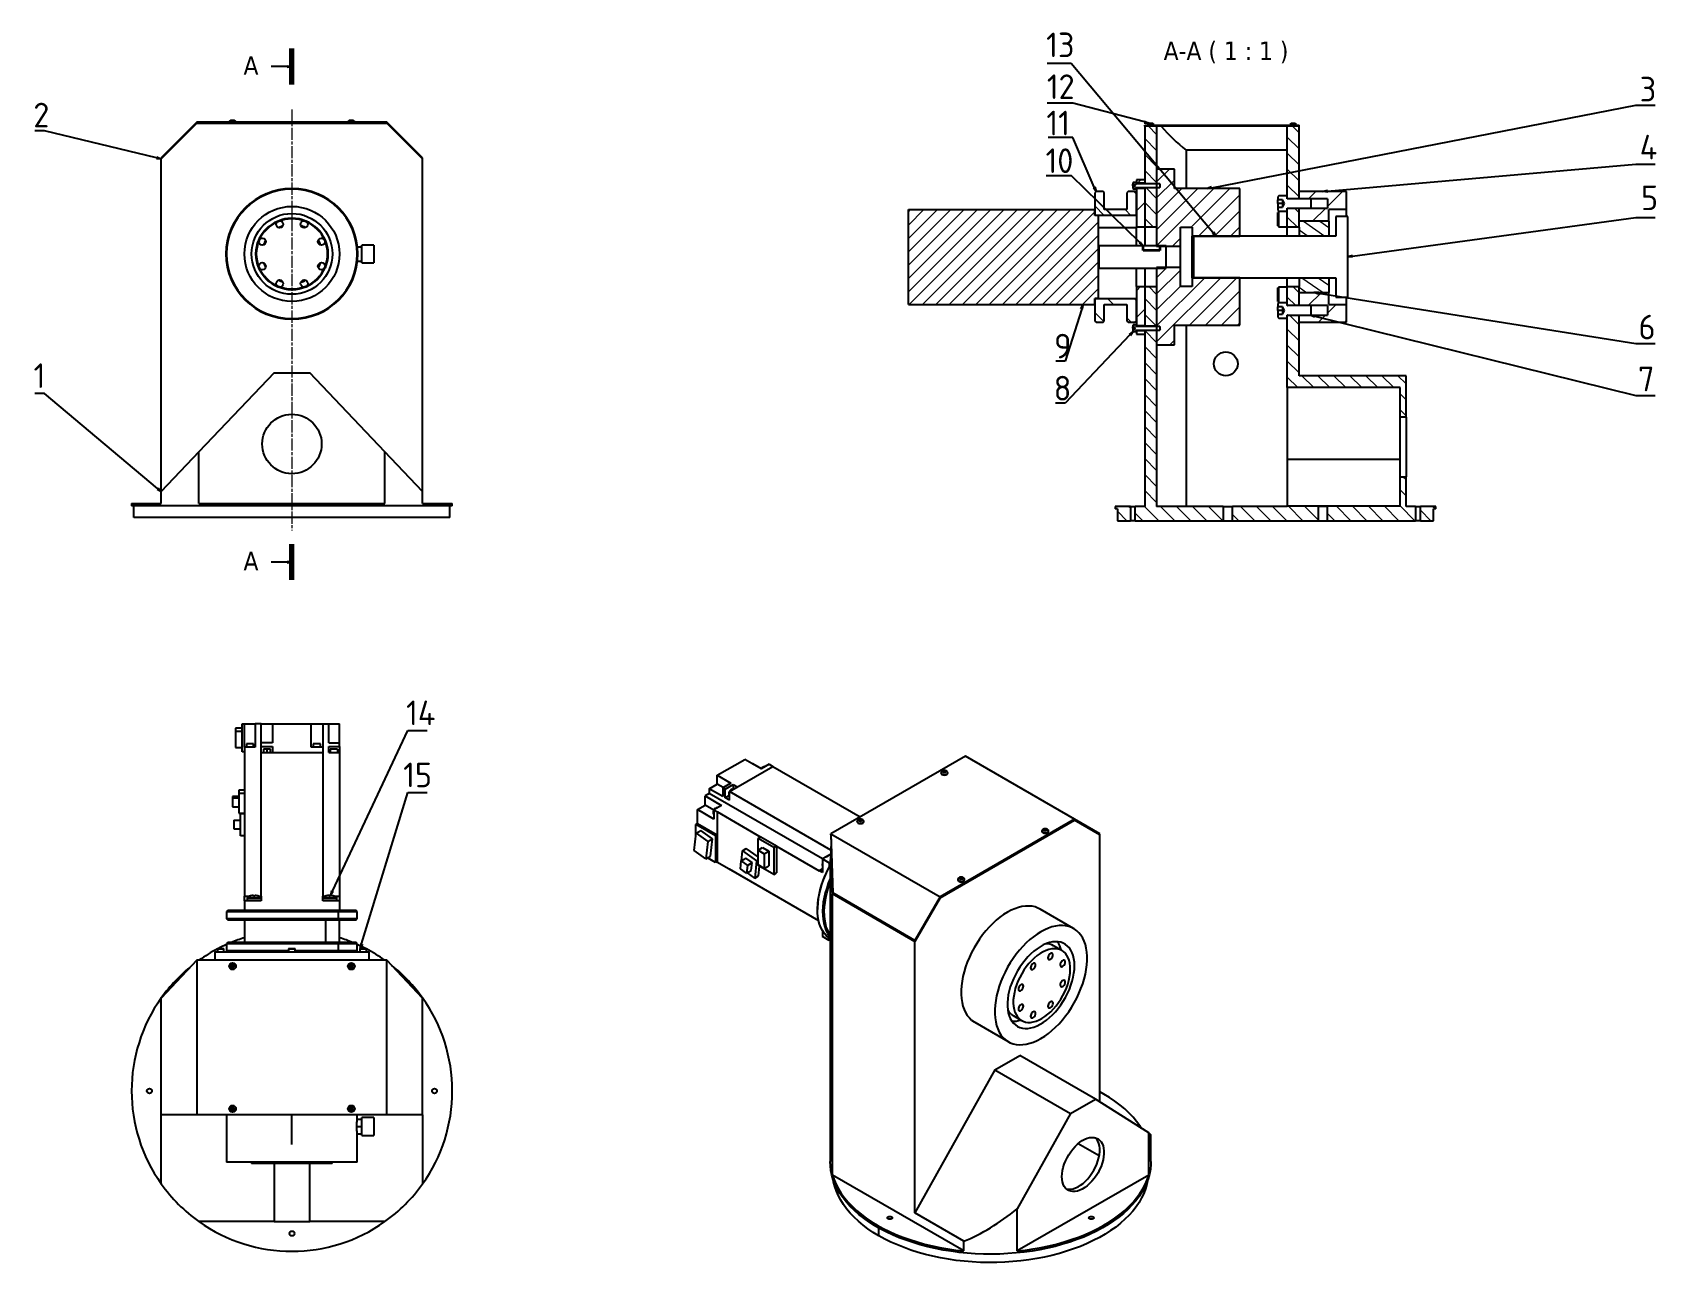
# Model space of a CAD drawing. Header units: millimetres. Extents: x 268 to 3467, y 437 to 2860.
import ezdxf
from ezdxf import colors
from ezdxf.entities.mleader import LeaderData, LeaderLine
from ezdxf.math import Vec2, Vec3

# ---------------------------------------------------------------- set-up
doc = ezdxf.new("R2010")
doc.units = ezdxf.units.MM
doc.linetypes.add('ACAD_ISO08W100', pattern=[36, 24, -3, 6, -3])
doc.layers.add('Nét mảnh', color=130, linetype='Continuous', lineweight=13)
doc.layers.add('Nét đậm', color=7, linetype='Continuous', lineweight=35)
doc.styles.add('MtXpl_TCVN_7284', font='tcvn+7284-2003r.ttf')
doc.styles.add('PDF Tahoma', font='tahoma.ttf')
pattern_1 = [(135, (-46879.318, -7868.628), (-26.26725, -26.26725), [])]
pattern_2 = [(45, (-1501.696, -1278.653), (-26.26725, 26.26725), [])]
pattern_3 = [(135, (-46879.318, -7868.628), (-15.7603495, -15.7603495), [])]
pattern_4 = [(45, (-46879.318, -7868.628), (-15.7603495, 15.7603495), [])]

msp = doc.modelspace()

# ---------------------------------------------------------------- texts
at = {"layer": 'Nét đậm', "attachment_point": 1, "style": 'MtXpl_TCVN_7284'}
for s, insert, char_height in [('13', (2265, 2859.4), 48.46), ('12', (2266.3, 2777), 48.46), ('3', (3434.2, 2772.2), 48.5), ('2', (269.5, 2721.2), 48.5), ('11', (2265.4, 2705.4), 48.46), ('4', (3434.3, 2658), 48.5), ('10', (2263.7, 2631.2), 48.46), ('5', (3436.8, 2558.1), 48.5), ('6', (3432, 2303.5), 48.5), ('9', (2280.7, 2266), 48.5), ('1', (270, 2207.8), 48.5), ('8', (2279.7, 2183.1), 48.5), ('7', (3430.9, 2201.3), 48.5), ('14', (1003.9, 1543.6), 48.46), ('15', (998.2, 1421.3), 48.46)]:
    msp.add_mtext_dynamic_manual_height_columns(s, width=212.713, gutter_width=58.5, heights=[0], dxfattribs=dict(at, insert=insert, char_height=char_height))
at = {"layer": 'Nét đậm', "attachment_point": 4, "style": 'PDF Tahoma'}
for s, insert, char_height in [('A-A ( 1 : 1 )', (2496.4, 2820.2), 36.503), ('A', (683.6, 2794.6), 36.5), ('A', (683.6, 1818.4), 36.5)]:
    msp.add_mtext(s, dxfattribs=dict(at, insert=insert, char_height=char_height))

# ---------------------------------------------------------------- blocks, each defined once
blk = doc.blocks.new('_Open')
at = {"color": 0, "linetype": 'ByBlock', "lineweight": -2}
for p, q in [((-1, 0.17), (0, 0)), ((-1, -0.17), (0, 0)), ((0, 0), (-1, 0))]:
    blk.add_line(p, q, dxfattribs=at)

# ---------------------------------------------------------------- hatches: boundary and pattern name
at = {"linetype": 'Continuous', "lineweight": 18}
h = msp.add_hatch(dxfattribs=at)
h.set_pattern_fill('ANSI31', scale=11.7, style=0)
h.set_pattern_definition(pattern_2)
h.paths.add_polyline_path([(2459.1, 2674.8), (2763.3, 2674.8), (2763.3, 2677.2), (2459.1, 2677.2)], flags=0)
h = msp.add_hatch(dxfattribs=at)
h.set_pattern_fill('ANSI31', scale=11.7, style=0)
h.set_pattern_definition(pattern_2)
edge = h.paths.add_edge_path(flags=0)
edge.add_line((2488.8, 2554.3), (2489.5, 2555))
edge.add_line((2489.5, 2555), (2489.5, 2560.7))
edge.add_line((2489.5, 2560.7), (2488.8, 2561.3))
edge.add_line((2488.8, 2561.3), (2442.9, 2561.3))
edge.add_arc((2442.9, 2561.6), 0.234, 180, 270, ccw=False)
edge.add_line((2442.7, 2561.6), (2442.7, 2564.2))
edge.add_line((2442.7, 2564.2), (2436.4, 2564.2))
edge.add_line((2436.4, 2564.2), (2435.7, 2563.5))
edge.add_line((2435.7, 2563.5), (2435.7, 2560.8))
edge.add_line((2435.7, 2560.8), (2438.7, 2560.8))
edge.add_line((2438.7, 2560.8), (2440.4, 2557.8))
edge.add_line((2440.4, 2557.8), (2438.7, 2554.8))
edge.add_line((2438.7, 2554.8), (2435.7, 2554.8))
edge.add_line((2435.7, 2554.8), (2435.7, 2552.1))
edge.add_line((2435.7, 2552.1), (2436.4, 2551.4))
edge.add_line((2436.4, 2551.4), (2442.7, 2551.4))
edge.add_line((2442.7, 2551.4), (2442.7, 2554.1))
edge.add_arc((2442.9, 2554.1), 0.234, 90, 180, ccw=False)
edge.add_line((2442.9, 2554.3), (2488.8, 2554.3))
at = {"layer": 'Nét mảnh', "linetype": 'Continuous', "lineweight": 18}
h = msp.add_hatch(dxfattribs=at)
h.set_pattern_fill('ANSI31', color=256, scale=7.02, angle=90, style=0)
h.set_pattern_definition(pattern_3)
h.paths.add_polyline_path([(2482.5, 2674.8), (2459.1, 2674.8), (2459.1, 2561.6), (2482.5, 2561.6)], flags=0)
h = msp.add_hatch(dxfattribs=at)
h.set_pattern_fill('ANSI31', color=256, scale=7.02, angle=90, style=0)
h.set_pattern_definition(pattern_3)
h.paths.add_polyline_path([(2763.3, 2532.1), (2763.3, 2674.8), (2739.9, 2674.8), (2739.9, 2532.1)], flags=0)
h = msp.add_hatch(dxfattribs=at)
h.set_pattern_fill('ANSI31', color=256, scale=11.7, style=0)
h.set_pattern_definition(pattern_2)
h.paths.add_polyline_path([(2459.1, 2562.5), (2459.1, 2569.5), (2442.7, 2569.5), (2442.7, 2562.5)], flags=0)
h = msp.add_hatch(dxfattribs=at)
h.set_pattern_fill('ANSI31', color=256, scale=7.02, style=0)
h.set_pattern_definition(pattern_4)
h.paths.add_polyline_path([(2552.7, 2458.4), (2646.3, 2458.4), (2646.3, 2552), (2517.6, 2552), (2517.6, 2590.6), (2482.5, 2590.6), (2482.5, 2438.5), (2529.3, 2438.5), (2529.3, 2475.9), (2552.7, 2475.9)], flags=0)
h = msp.add_hatch(dxfattribs=at)
h.set_pattern_fill('ANSI31', color=256, scale=11.7, angle=90, style=0)
h.set_pattern_definition(pattern_1)
h.paths.add_polyline_path([(2442.7, 2499.3), (2442.7, 2543.8), (2440.3, 2546.1), (2426.3, 2546.1), (2424, 2543.8), (2424, 2511), (2379.5, 2511), (2379.5, 2543.8), (2377.2, 2546.1), (2363.1, 2546.1), (2360.8, 2543.8), (2360.8, 2499.3)], flags=0)
h = msp.add_hatch(dxfattribs=at)
h.set_pattern_fill('ANSI31', color=256, scale=11.7, style=0)
h.set_pattern_definition(pattern_2)
h.paths.add_polyline_path([(2442.7, 2475.9), (2459.1, 2475.9), (2459.1, 2553.1), (2442.7, 2553.1)], flags=0)
h = msp.add_hatch(dxfattribs=at)
h.set_pattern_fill('ANSI31', color=256, scale=7.02, angle=90, style=0)
h.set_pattern_definition(pattern_3)
h.paths.add_polyline_path([(2482.5, 2554), (2459.1, 2554), (2459.1, 2475.9), (2482.5, 2475.9)], flags=0)
h = msp.add_hatch(dxfattribs=at)
h.set_pattern_fill('ANSI31', color=256, scale=11.7, style=0)
h.set_pattern_definition(pattern_2)
h.paths.add_polyline_path([(2763.3, 2532.1), (2819.4, 2532.1), (2819.4, 2513.4), (2763.3, 2513.4), (2763.3, 2487.6), (2821.8, 2487.6), (2821.8, 2511), (2856.9, 2511), (2856.9, 2546.1), (2763.3, 2546.1)], flags=0)
at = {"layer": 'Nét mảnh'}
h = msp.add_hatch(dxfattribs=at)
h.set_pattern_fill('ANSI31', color=256, scale=5.85)
h.set_pattern_definition([(45, (-46333.848, -7864.73), (-13.1336246, 13.1336246), [])])
h.paths.add_polyline_path([(2049.6, 2511), (2049.6, 2510.9), (1993.4, 2510.9), (1993.4, 2323.9), (2049.6, 2323.9), (2049.6, 2323.8), (2360.8, 2323.8), (2360.8, 2335.5), (2367.8, 2335.5), (2367.8, 2395.2), (2367.8, 2439.6), (2367.8, 2499.3), (2360.8, 2499.3), (2360.8, 2511)])
at = {"layer": 'Nét mảnh', "linetype": 'Continuous', "lineweight": 18}
h = msp.add_hatch(dxfattribs=at)
h.set_pattern_fill('ANSI31', color=256, scale=7.02, angle=90, style=0)
h.set_pattern_definition(pattern_3)
h.paths.add_polyline_path([(2739.9, 2475.9), (2763.3, 2475.9), (2763.3, 2513.4), (2739.9, 2513.4)], flags=0)
at = {"layer": 'Nét mảnh', "true_color": 0x58ba48}
h = msp.add_hatch(dxfattribs=at)
h.set_pattern_fill('ANSI31', color=85, scale=5.85, angle=100)
h.set_pattern_definition([(145, (-46333.848, -7864.73), (-10.653465, -15.214725), [])])
h.paths.add_polyline_path([(2821.8, 2458.4), (2821.8, 2487.6), (2763.3, 2487.6), (2763.3, 2475.9), (2763.3, 2458.4)])
h.paths.add_polyline_path([(2763.3, 2376.5), (2763.3, 2358.9), (2763.3, 2347.2), (2821.8, 2347.2), (2821.8, 2376.5)])
at = {"layer": 'Nét mảnh', "linetype": 'Continuous', "lineweight": 18}
h = msp.add_hatch(dxfattribs=at)
h.set_pattern_fill('ANSI31', color=256, scale=7.02, style=0)
h.set_pattern_definition(pattern_4)
h.paths.add_polyline_path([(2517.6, 2282.9), (2646.3, 2282.9), (2646.3, 2376.5), (2552.7, 2376.5), (2552.7, 2358.9), (2529.3, 2358.9), (2529.3, 2396.4), (2482.5, 2396.4), (2482.5, 2244.3), (2517.6, 2244.3)], flags=0)
h = msp.add_hatch(dxfattribs=at)
h.set_pattern_fill('ANSI31', color=256, scale=11.7, style=0)
h.set_pattern_definition(pattern_2)
h.paths.add_polyline_path([(2459.1, 2358.9), (2442.7, 2358.9), (2442.7, 2281.7), (2459.1, 2281.7)], flags=0)
h = msp.add_hatch(dxfattribs=at)
h.set_pattern_fill('ANSI31', color=256, scale=7.02, angle=90, style=0)
h.set_pattern_definition(pattern_3)
h.paths.add_polyline_path([(2482.5, 2358.9), (2459.1, 2358.9), (2459.1, 2280.8), (2482.5, 2280.8)], flags=0)
h = msp.add_hatch(dxfattribs=at)
h.set_pattern_fill('ANSI31', color=256, scale=7.02, angle=90, style=0)
h.set_pattern_definition(pattern_3)
h.paths.add_polyline_path([(2763.3, 2358.9), (2739.9, 2358.9), (2739.9, 2321.5), (2763.3, 2321.5)], flags=0)
h = msp.add_hatch(dxfattribs=at)
h.set_pattern_fill('ANSI31', color=256, scale=11.7, style=0)
h.set_pattern_definition(pattern_2)
h.paths.add_polyline_path([(2763.3, 2321.5), (2819.4, 2321.5), (2819.4, 2302.8), (2763.3, 2302.8), (2763.3, 2288.7), (2856.9, 2288.7), (2856.9, 2323.8), (2821.8, 2323.8), (2821.8, 2347.2), (2763.3, 2347.2)], flags=0)
h = msp.add_hatch(dxfattribs=at)
h.set_pattern_fill('ANSI31', color=256, scale=11.7, angle=90, style=0)
h.set_pattern_definition(pattern_1)
h.paths.add_polyline_path([(2426.3, 2288.7), (2440.3, 2288.7), (2442.7, 2291.1), (2442.7, 2335.5), (2360.8, 2335.5), (2360.8, 2291.1), (2363.1, 2288.7), (2377.2, 2288.7), (2379.5, 2291.1), (2379.5, 2323.8), (2424, 2323.8), (2424, 2291.1)], flags=0)
h = msp.add_hatch(dxfattribs=at)
h.set_pattern_fill('ANSI31', color=256, scale=7.02, angle=90, style=0)
h.set_pattern_definition(pattern_3)
h.paths.add_polyline_path([(2482.5, 2273.2), (2459.1, 2273.2), (2459.1, 1926), (2440.5, 1926), (2440.5, 1897.9), (2613.5, 1897.9), (2613.5, 1926), (2482.5, 1926)], flags=0)
h = msp.add_hatch(dxfattribs=at)
h.set_pattern_fill('ANSI31', color=256, scale=7.02, angle=90, style=0)
h.set_pattern_definition(pattern_3)
h.paths.add_polyline_path([(2763.3, 2302.8), (2739.9, 2302.8), (2739.9, 2160), (2962.2, 2160), (2962.2, 2101.5), (2973.9, 2101.5), (2973.9, 2183.4), (2763.3, 2183.4)], flags=0)
h = msp.add_hatch(dxfattribs=at)
h.set_pattern_fill('ANSI31', color=256, scale=7.02, angle=90, style=0)
h.set_pattern_definition(pattern_3)
h.paths.add_polyline_path([(2800.7, 1926), (2819.4, 1926), (2819.4, 1897.9), (2992.4, 1897.9), (2992.4, 1926), (2973.9, 1926), (2973.9, 1984.5), (2962.2, 1984.5), (2962.2, 1926.4), (2739.9, 1926.4), (2739.9, 1926), (2632.2, 1926), (2632.2, 1897.9), (2800.7, 1897.9)], flags=0)
h = msp.add_hatch(dxfattribs=at)
h.set_pattern_fill('ANSI31', color=256, scale=7.02, angle=90, style=0)
h.set_pattern_definition(pattern_3)
h.paths.add_polyline_path([(2400.6, 1921.3), (2405.2, 1921.3), (2405.2, 1897.9), (2430.8, 1897.9), (2430.8, 1926), (2400.6, 1926)], flags=0)
h = msp.add_hatch(dxfattribs=at)
h.set_pattern_fill('ANSI31', color=256, scale=7.02, angle=90, style=0)
h.set_pattern_definition(pattern_3)
h.paths.add_polyline_path([(3027.7, 1921.3), (3032.4, 1921.3), (3032.4, 1926), (3002.1, 1926), (3002.1, 1897.9), (3027.7, 1897.9)], flags=0)

# ---------------------------------------------------------------- linework, layer by layer
at = {"color": 7, "linetype": 'Continuous', "lineweight": 25}
for p, q in [((2459.1, 2674.8), (2459.1, 2677.2)), ((2459.1, 2677.2), (2763.3, 2677.2)), ((2482.5, 2674.8), (2459.1, 2674.8)), ((2459.1, 2674.8), (2459.1, 2561.6)), ((2763.3, 2674.8), (2459.1, 2674.8)), ((2464.1, 2678), (2464.1, 2677.2)), ((2464.1, 2678), (2477.4, 2678)), ((2467.4, 2681), (2474.1, 2681)), ((2477.4, 2677.2), (2477.4, 2678)), ((2482.5, 2674.8), (2482.5, 2561.6)), ((2763.3, 2674.8), (2739.9, 2674.8)), ((2739.9, 2532.1), (2739.9, 2674.8)), ((2744.9, 2678), (2744.9, 2677.2)), ((2744.9, 2678), (2758.2, 2678)), ((2748.2, 2681), (2754.9, 2681)), ((2758.2, 2677.2), (2758.2, 2678)), ((2763.3, 2674.8), (2763.3, 2677.2)), ((2763.3, 2532.1), (2763.3, 2674.8)), ((2541, 2628), (2541, 2552)), ((2739.9, 2628), (2541, 2628)), ((2436.4, 2564.2), (2435.7, 2563.5)), ((2435.7, 2563.5), (2435.7, 2560.8)), ((2438.7, 2560.8), (2435.7, 2560.8)), ((2435.7, 2557.8), (2435.7, 2560.8)), ((2442.7, 2564.2), (2436.4, 2564.2)), ((2440.4, 2557.8), (2438.7, 2560.8)), ((2438.7, 2560.8), (2438.7, 2559.3)), ((2459.1, 2569.5), (2442.7, 2569.5)), ((2442.7, 2569.5), (2442.7, 2562.5)), ((2442.7, 2561.6), (2442.7, 2564.2)), ((2459.1, 2562.5), (2442.7, 2562.5)), ((2488.8, 2561.3), (2442.9, 2561.3)), ((2459.1, 2569.5), (2459.1, 2562.5)), ((2482.5, 2561.6), (2459.1, 2561.6)), ((2459.1, 2561.6), (2459.1, 2561.3)), ((2517.6, 2590.6), (2482.5, 2590.6)), ((2482.5, 2590.6), (2482.5, 2438.5)), ((2488.8, 2561.3), (2489.5, 2560.7)), ((2489.5, 2555), (2489.5, 2560.7)), ((2517.6, 2552), (2517.6, 2590.6)), ((2363.1, 2546.1), (2360.8, 2543.8)), ((2360.8, 2543.8), (2360.8, 2499.3)), ((2377.2, 2546.1), (2363.1, 2546.1)), ((2379.5, 2543.8), (2377.2, 2546.1)), ((2379.5, 2511), (2379.5, 2543.8)), ((2426.3, 2546.1), (2424, 2543.8)), ((2424, 2543.8), (2424, 2511)), ((2440.3, 2546.1), (2426.3, 2546.1)), ((2438.7, 2557.8), (2435.7, 2557.8)), ((2435.7, 2557.8), (2435.7, 2554.8)), ((2435.7, 2554.8), (2435.7, 2552.1)), ((2435.7, 2554.8), (2438.7, 2554.8)), ((2435.7, 2552.1), (2436.4, 2551.4)), ((2436.4, 2551.4), (2442.7, 2551.4)), ((2438.7, 2559.3), (2438.7, 2556.3)), ((2438.7, 2554.8), (2440.4, 2557.8)), ((2438.7, 2556.3), (2438.7, 2554.8)), ((2442.7, 2543.8), (2440.3, 2546.1)), ((2442.7, 2551.4), (2442.7, 2554.1)), ((2442.7, 2553.1), (2459.1, 2553.1)), ((2442.7, 2553.1), (2442.7, 2475.9)), ((2442.7, 2499.3), (2442.7, 2543.8)), ((2442.9, 2554.3), (2488.8, 2554.3)), ((2459.1, 2554.3), (2459.1, 2554)), ((2459.1, 2554), (2482.5, 2554)), ((2459.1, 2554), (2459.1, 2475.9)), ((2459.1, 2553.1), (2459.1, 2475.9)), ((2482.5, 2554), (2482.5, 2475.9)), ((2489.5, 2555), (2488.8, 2554.3)), ((2646.3, 2552), (2517.6, 2552)), ((2646.3, 2458.4), (2646.3, 2552)), ((2723, 2537.9), (2721.1, 2536.1)), ((2721.1, 2536.1), (2721.1, 2529.8)), ((2730.5, 2529.8), (2721.1, 2529.8)), ((2721.1, 2522.7), (2721.1, 2529.8)), ((2739.9, 2537.9), (2723, 2537.9)), ((2734.6, 2522.7), (2730.5, 2529.8)), ((2730.5, 2529.8), (2730.5, 2526.3)), ((2739.9, 2533), (2739.9, 2537.9)), ((2763.3, 2532.1), (2739.9, 2532.1)), ((2785.1, 2532.1), (2740.8, 2532.1)), ((2856.9, 2546.1), (2763.3, 2546.1)), ((2763.3, 2532.1), (2763.3, 2546.1)), ((2819.4, 2532.1), (2763.3, 2532.1)), ((2785.1, 2532.1), (2786.7, 2530.5)), ((2786.7, 2515), (2786.7, 2530.5)), ((2819.4, 2532.1), (2819.4, 2513.4)), ((2856.9, 2511), (2856.9, 2546.1)), ((1993.4, 2323.9), (1993.4, 2510.9)), ((1993.4, 2510.9), (2049.6, 2510.9)), ((2049.6, 2510.9), (2049.6, 2511)), ((2049.6, 2511), (2360.8, 2511)), ((2360.8, 2499.3), (2360.8, 2511)), ((2367.8, 2499.3), (2360.8, 2499.3)), ((2442.7, 2499.3), (2360.8, 2499.3)), ((2367.8, 2439.6), (2367.8, 2499.3)), ((2424, 2511), (2379.5, 2511)), ((2730.5, 2522.7), (2721.1, 2522.7)), ((2721.1, 2522.7), (2721.1, 2515.6)), ((2721.1, 2515.6), (2721.1, 2509.4)), ((2721.1, 2515.6), (2730.5, 2515.6)), ((2721.1, 2509.4), (2723, 2507.5)), ((2723, 2507.1), (2721.1, 2505.2)), ((2721.1, 2478.5), (2721.1, 2505.2)), ((2723, 2507.5), (2739.9, 2507.5)), ((2739.9, 2507.1), (2723, 2507.1)), ((2723, 2476.7), (2723, 2507.1)), ((2730.5, 2526.3), (2730.5, 2519.1)), ((2730.5, 2515.6), (2734.6, 2522.7)), ((2730.5, 2519.1), (2730.5, 2515.6)), ((2739.9, 2513.4), (2763.3, 2513.4)), ((2739.9, 2475.9), (2739.9, 2513.4)), ((2739.9, 2507.5), (2739.9, 2512.4)), ((2740.8, 2513.4), (2785.1, 2513.4)), ((2763.3, 2475.9), (2763.3, 2513.4)), ((2763.3, 2513.4), (2819.4, 2513.4)), ((2763.3, 2487.6), (2763.3, 2513.4)), ((2786.7, 2515), (2785.1, 2513.4)), ((2856.9, 2511), (2821.8, 2511)), ((2821.8, 2487.6), (2821.8, 2511)), ((2835.8, 2497), (2835.8, 2458.4)), ((2859.2, 2497), (2835.8, 2497)), ((2856.9, 2497), (2856.9, 2511)), ((2859.2, 2337.9), (2859.2, 2497)), ((2459.1, 2475.9), (2442.7, 2475.9)), ((2442.7, 2439.6), (2442.7, 2475.9)), ((2482.5, 2475.9), (2459.1, 2475.9)), ((2459.1, 2475.9), (2459.1, 2439.6)), ((2529.3, 2475.9), (2552.7, 2475.9)), ((2529.3, 2438.5), (2529.3, 2475.9)), ((2552.7, 2475.9), (2552.7, 2458.4)), ((2721.1, 2478.5), (2723, 2476.7)), ((2723, 2476.7), (2739.9, 2476.7)), ((2763.3, 2475.9), (2739.9, 2475.9)), ((2739.9, 2458.4), (2739.9, 2475.9)), ((2821.8, 2487.6), (2763.3, 2487.6)), ((2763.3, 2475.9), (2763.3, 2458.4)), ((2821.8, 2487.6), (2821.8, 2458.4)), ((2501.2, 2439.6), (2367.8, 2439.6)), ((2482.5, 2438.5), (2529.3, 2438.5)), ((2501.2, 2395.2), (2501.2, 2439.6)), ((2529.3, 2396.4), (2529.3, 2438.5)), ((2552.7, 2458.4), (2646.3, 2458.4)), ((2552.7, 2376.5), (2552.7, 2458.4)), ((2555, 2458.4), (2555, 2376.5)), ((2835.8, 2458.4), (2555, 2458.4)), ((2367.8, 2395.2), (2501.2, 2395.2)), ((2367.8, 2335.5), (2367.8, 2395.2)), ((2442.7, 2358.9), (2442.7, 2395.2)), ((2459.1, 2395.2), (2459.1, 2358.9)), ((2529.3, 2396.4), (2482.5, 2396.4)), ((2482.5, 2396.4), (2482.5, 2244.3)), ((2529.3, 2358.9), (2529.3, 2396.4)), ((2552.7, 2376.5), (2552.7, 2358.9)), ((2646.3, 2376.5), (2552.7, 2376.5)), ((2555, 2376.5), (2835.8, 2376.5)), ((2646.3, 2282.9), (2646.3, 2376.5)), ((2739.9, 2358.9), (2739.9, 2376.5)), ((2763.3, 2376.5), (2763.3, 2358.9)), ((2821.8, 2376.5), (2821.8, 2347.2)), ((2835.8, 2376.5), (2835.8, 2337.9)), ((2442.7, 2358.9), (2459.1, 2358.9)), ((2442.7, 2358.9), (2442.7, 2281.7)), ((2459.1, 2358.9), (2482.5, 2358.9)), ((2459.1, 2358.9), (2459.1, 2280.8)), ((2459.1, 2358.9), (2459.1, 2281.7)), ((2482.5, 2358.9), (2482.5, 2280.8)), ((2552.7, 2358.9), (2529.3, 2358.9)), ((2723, 2358.2), (2721.1, 2356.3)), ((2721.1, 2329.6), (2721.1, 2356.3)), ((2739.9, 2358.2), (2723, 2358.2)), ((2723, 2327.7), (2723, 2358.2)), ((2739.9, 2358.9), (2763.3, 2358.9)), ((2739.9, 2321.5), (2739.9, 2358.9)), ((2763.3, 2321.5), (2763.3, 2358.9)), ((2763.3, 2347.2), (2821.8, 2347.2)), ((2763.3, 2321.5), (2763.3, 2347.2)), ((2821.8, 2323.8), (2821.8, 2347.2)), ((2835.8, 2337.9), (2859.2, 2337.9)), ((2856.9, 2323.8), (2856.9, 2337.9)), ((1993.4, 2323.9), (2049.6, 2323.9)), ((2049.6, 2323.8), (2049.6, 2323.9)), ((2049.6, 2323.8), (2360.8, 2323.8)), ((2367.8, 2335.5), (2360.8, 2335.5)), ((2360.8, 2323.8), (2360.8, 2335.5)), ((2360.8, 2335.5), (2442.7, 2335.5)), ((2360.8, 2335.5), (2360.8, 2291.1)), ((2379.5, 2323.8), (2424, 2323.8)), ((2379.5, 2291.1), (2379.5, 2323.8)), ((2424, 2323.8), (2424, 2291.1)), ((2442.7, 2291.1), (2442.7, 2335.5)), ((2721.1, 2329.6), (2723, 2327.7)), ((2723, 2327.3), (2721.1, 2325.5)), ((2721.1, 2325.5), (2721.1, 2319.2)), ((2730.5, 2319.2), (2721.1, 2319.2)), ((2721.1, 2312.1), (2721.1, 2319.2)), ((2730.5, 2312.1), (2721.1, 2312.1)), ((2721.1, 2312.1), (2721.1, 2305)), ((2721.1, 2305), (2721.1, 2298.8)), ((2721.1, 2305), (2730.5, 2305)), ((2723, 2327.7), (2739.9, 2327.7)), ((2739.9, 2327.3), (2723, 2327.3)), ((2734.6, 2312.1), (2730.5, 2319.2)), ((2730.5, 2319.2), (2730.5, 2315.7)), ((2730.5, 2315.7), (2730.5, 2308.5)), ((2730.5, 2305), (2734.6, 2312.1)), ((2730.5, 2308.5), (2730.5, 2305)), ((2739.9, 2322.4), (2739.9, 2327.3)), ((2763.3, 2321.5), (2739.9, 2321.5)), ((2785.1, 2321.5), (2740.8, 2321.5)), ((2819.4, 2321.5), (2763.3, 2321.5)), ((2785.1, 2321.5), (2786.7, 2319.9)), ((2786.7, 2304.4), (2785.1, 2302.8)), ((2786.7, 2304.4), (2786.7, 2319.9)), ((2819.4, 2321.5), (2819.4, 2302.8)), ((2821.8, 2323.8), (2856.9, 2323.8)), ((2856.9, 2288.7), (2856.9, 2323.8)), ((2360.8, 2291.1), (2363.1, 2288.7)), ((2363.1, 2288.7), (2377.2, 2288.7)), ((2377.2, 2288.7), (2379.5, 2291.1)), ((2424, 2291.1), (2426.3, 2288.7)), ((2426.3, 2288.7), (2440.3, 2288.7)), ((2436.4, 2283.4), (2435.7, 2282.7)), ((2435.7, 2282.7), (2435.7, 2280)), ((2438.7, 2280), (2435.7, 2280)), ((2435.7, 2277), (2435.7, 2280)), ((2438.7, 2277), (2435.7, 2277)), ((2435.7, 2277), (2435.7, 2274)), ((2435.7, 2274), (2435.7, 2271.3)), ((2435.7, 2274), (2438.7, 2274)), ((2442.7, 2283.4), (2436.4, 2283.4)), ((2440.4, 2277), (2438.7, 2280)), ((2438.7, 2280), (2438.7, 2278.5)), ((2438.7, 2278.5), (2438.7, 2275.5)), ((2438.7, 2274), (2440.4, 2277)), ((2438.7, 2275.5), (2438.7, 2274)), ((2440.3, 2288.7), (2442.7, 2291.1)), ((2442.7, 2280.8), (2442.7, 2283.4)), ((2459.1, 2281.7), (2442.7, 2281.7)), ((2442.7, 2270.6), (2442.7, 2273.3)), ((2442.7, 2272.3), (2459.1, 2272.3)), ((2442.7, 2272.3), (2442.7, 2265.3)), ((2488.8, 2280.5), (2442.9, 2280.5)), ((2442.9, 2273.5), (2488.8, 2273.5)), ((2482.5, 2280.8), (2459.1, 2280.8)), ((2459.1, 2280.8), (2459.1, 2280.5)), ((2459.1, 2273.5), (2459.1, 2273.2)), ((2459.1, 2273.2), (2482.5, 2273.2)), ((2459.1, 2273.2), (2459.1, 1926)), ((2459.1, 2272.3), (2459.1, 2265.3)), ((2482.5, 2273.2), (2482.5, 1926)), ((2488.8, 2280.5), (2489.5, 2279.9)), ((2489.5, 2274.2), (2488.8, 2273.5)), ((2489.5, 2274.2), (2489.5, 2279.9)), ((2517.6, 2282.9), (2646.3, 2282.9)), ((2517.6, 2244.3), (2517.6, 2282.9)), ((2541, 2282.9), (2541, 1926)), ((2721.1, 2298.8), (2723, 2296.9)), ((2723, 2296.9), (2739.9, 2296.9)), ((2739.9, 2302.8), (2763.3, 2302.8)), ((2739.9, 2160), (2739.9, 2302.8)), ((2739.9, 2296.9), (2739.9, 2301.8)), ((2740.8, 2302.8), (2785.1, 2302.8)), ((2763.3, 2183.4), (2763.3, 2302.8)), ((2763.3, 2302.8), (2819.4, 2302.8)), ((2763.3, 2288.7), (2763.3, 2302.8)), ((2763.3, 2288.7), (2856.9, 2288.7)), ((2435.7, 2271.3), (2436.4, 2270.6)), ((2436.4, 2270.6), (2442.7, 2270.6)), ((2442.7, 2265.3), (2459.1, 2265.3)), ((2482.5, 2244.3), (2517.6, 2244.3)), ((2973.9, 2183.4), (2763.3, 2183.4)), ((2973.9, 2101.5), (2973.9, 2183.4)), ((2962.2, 2160), (2739.9, 2160)), ((2739.9, 2160), (2739.9, 2018.2)), ((2962.2, 2101.5), (2962.2, 2160)), ((2973.9, 2101.5), (2962.2, 2101.5)), ((2962.2, 1984.5), (2962.2, 2101.5)), ((2973.9, 2101.5), (2973.9, 1984.5)), ((2962.2, 2018.2), (2739.9, 2018.2)), ((2739.9, 2018.2), (2739.9, 1926.7)), ((2962.2, 1926.4), (2962.2, 1984.5)), ((2962.2, 1984.5), (2973.9, 1984.5)), ((2973.9, 1926), (2973.9, 1984.5)), ((2400.6, 1926), (2400.6, 1921.3)), ((2430.8, 1926), (2400.6, 1926)), ((2405.2, 1921.3), (2400.6, 1921.3)), ((2405.2, 1921.3), (2405.2, 1897.9)), ((2430.8, 1926), (2430.8, 1897.9)), ((2430.8, 1926), (2440.5, 1926)), ((2440.5, 1897.9), (2440.5, 1926)), ((2459.1, 1926), (2440.5, 1926)), ((2613.5, 1926), (2482.5, 1926)), ((2613.5, 1926), (2613.5, 1897.9)), ((2613.5, 1926), (2632.2, 1926)), ((2632.2, 1897.9), (2632.2, 1926)), ((2739.9, 1926), (2632.2, 1926)), ((2962.2, 1926.7), (2739.9, 1926.7)), ((2739.9, 1926.4), (2739.9, 1926.7)), ((2962.2, 1926.4), (2739.9, 1926.4)), ((2739.9, 1926), (2739.9, 1926.4)), ((2800.7, 1926), (2800.7, 1897.9)), ((2819.4, 1926), (2800.7, 1926)), ((2819.4, 1897.9), (2819.4, 1926)), ((2992.4, 1926), (2973.9, 1926)), ((2992.4, 1926), (2992.4, 1897.9)), ((2992.4, 1926), (3002.1, 1926)), ((3002.1, 1897.9), (3002.1, 1926)), ((3032.4, 1926), (3002.1, 1926)), ((3027.7, 1897.9), (3027.7, 1921.3)), ((3032.4, 1921.3), (3027.7, 1921.3)), ((3032.4, 1921.3), (3032.4, 1926)), ((2405.2, 1897.9), (2430.8, 1897.9)), ((2440.5, 1897.9), (2430.8, 1897.9)), ((2440.5, 1897.9), (2613.5, 1897.9)), ((2613.5, 1897.9), (2632.2, 1897.9)), ((2632.2, 1897.9), (2800.7, 1897.9)), ((2800.7, 1897.9), (2819.4, 1897.9)), ((2819.4, 1897.9), (2992.4, 1897.9)), ((3002.1, 1897.9), (2992.4, 1897.9)), ((3002.1, 1897.9), (3027.7, 1897.9))]:
    msp.add_line(p, q, dxfattribs=at)
at = {"color": 8, "linetype": 'Continuous', "lineweight": 25}
msp.add_line((2367.8, 2475.3), (2442.7, 2475.3), dxfattribs=at)
at = {"color": 7, "linetype": 'Continuous', "lineweight": 25}
msp.add_circle((2618.8, 2206.8), 23.4, dxfattribs=at)
for centre, radius, start, end in [((2470.8, 2673.9), 7.84, 115.1629, 148.2537), ((2470.8, 2673.9), 7.84, 31.7463, 64.8371), ((2716.5, 2862), 292.5, 219.7918, 233.1301), ((2751.6, 2673.9), 7.84, 115.1629, 148.2537), ((2751.6, 2673.9), 7.84, 31.7463, 64.8371), ((2442.9, 2561.6), 0.234, 180, 270), ((2442.9, 2554.1), 0.234, 90, 180), ((2740.8, 2533), 0.936, 180, 270), ((2740.8, 2512.4), 0.936, 90, 180), ((2740.8, 2322.4), 0.936, 180, 270), ((2442.9, 2280.8), 0.234, 180, 270), ((2442.9, 2273.3), 0.234, 90, 180), ((2740.8, 2301.8), 0.936, 90, 180)]:
    msp.add_arc(centre, radius, start, end, dxfattribs=at)
at = {"layer": 'Nét mảnh', "linetype": 'ACAD_ISO08W100'}
msp.add_line((779, 2707.9), (779, 1878.7), dxfattribs=at)
at = {"layer": 'Nét đậm', "color": 7, "linetype": 'Continuous', "lineweight": 25}
for p, q in [((591.8, 2683.1), (521.6, 2612.9)), ((591.8, 2680.8), (521.6, 2610.6)), ((966.2, 2683.1), (591.8, 2683.1)), ((591.8, 2680.8), (966.2, 2680.8)), ((655.3, 2684), (655.3, 2683.1)), ((655.3, 2684), (662, 2684)), ((658.6, 2687), (662, 2687)), ((662, 2687), (665.3, 2687)), ((662, 2684), (668.6, 2684)), ((668.6, 2683.1), (668.6, 2684)), ((889.3, 2684), (889.3, 2683.1)), ((889.3, 2684), (896, 2684)), ((892.6, 2687), (896, 2687)), ((896, 2687), (899.3, 2687)), ((896, 2684), (902.6, 2684)), ((902.6, 2683.1), (902.6, 2684)), ((1036.4, 2612.9), (966.2, 2683.1)), ((1036.4, 2610.6), (966.2, 2680.8)), ((521.6, 2610.6), (521.6, 2612.9)), ((521.6, 1955.4), (521.6, 2610.6)), ((1036.4, 2610.6), (1036.4, 2612.9)), ((1036.4, 1955.4), (1036.4, 2610.6)), ((906.9, 2437.4), (917, 2437.4)), ((940.4, 2440.9), (917, 2440.9)), ((917, 2405.8), (917, 2440.9)), ((940.4, 2440.9), (940.4, 2405.8)), ((906.9, 2409.3), (917, 2409.3)), ((917, 2405.8), (940.4, 2405.8)), ((743.9, 2189.4), (595.8, 2033.6)), ((743.9, 2189.4), (814.1, 2189.4)), ((962.1, 2033.6), (814.1, 2189.4)), ((595.8, 2033.6), (521.6, 1955.4)), ((595.8, 1932), (595.8, 2033.6)), ((962.1, 1932), (962.1, 2033.6)), ((1036.4, 1955.4), (962.1, 2033.6)), ((521.6, 1932), (521.6, 1955.4)), ((1036.4, 1932), (1036.4, 1955.4)), ((463.1, 1932), (463.1, 1927.3)), ((463.1, 1932), (521.6, 1932)), ((1094.9, 1927.3), (463.1, 1927.3)), ((467.7, 1903.9), (467.7, 1927.3)), ((595.8, 1932), (962.1, 1932)), ((1036.4, 1932), (1094.9, 1932)), ((1090.2, 1903.9), (1090.2, 1927.3)), ((1094.9, 1927.3), (1094.9, 1932)), ((1090.2, 1903.9), (467.7, 1903.9)), ((680.7, 1489), (667.8, 1489)), ((667.8, 1489), (667.8, 1483.6)), ((667.8, 1483.6), (667.8, 1451.1)), ((667.8, 1483.6), (680.7, 1483.6)), ((680.7, 1442.7), (680.7, 1497.7)), ((680.7, 1497.7), (685.5, 1497.7)), ((685.5, 1452), (685.5, 1497.7)), ((685.5, 1497.7), (706.5, 1497.7)), ((706.5, 1497.7), (706.5, 1452)), ((718.2, 1497.7), (706.5, 1497.7)), ((718.2, 1497.7), (740.7, 1497.7)), ((718.2, 1460.2), (718.2, 1497.7)), ((740.7, 1497.7), (740.7, 1460.2)), ((740.7, 1497.7), (817.2, 1497.7)), ((817.2, 1452), (817.2, 1497.7)), ((817.2, 1497.7), (839.7, 1497.7)), ((839.7, 1497.7), (839.7, 1452)), ((839.7, 1497.7), (851.4, 1497.7)), ((851.4, 1460.2), (851.4, 1497.7)), ((851.4, 1497.7), (872.4, 1497.7)), ((872.4, 1460.2), (872.4, 1497.7)), ((667.8, 1451.1), (680.7, 1451.1)), ((685.5, 1442.7), (680.7, 1442.7)), ((685.4, 1441.5), (685.5, 1441.5)), ((685.4, 1441.5), (685.4, 1320.8)), ((685.5, 1452), (685.5, 1441.5)), ((706.5, 1452), (685.5, 1452)), ((689.3, 1458.1), (689.3, 1452)), ((703.4, 1458.1), (689.3, 1458.1)), ((703.4, 1452), (703.4, 1458.1)), ((740.7, 1460.2), (718.2, 1460.2)), ((718.2, 1453.2), (718.2, 1460.2)), ((718.2, 1453.2), (740.7, 1453.2)), ((718.2, 1441.5), (718.2, 1453.2)), ((718.2, 1158.4), (718.2, 1441.5)), ((718.2, 1441.5), (839.7, 1441.5)), ((722.8, 1447.6), (722.8, 1441.5)), ((729.8, 1447.6), (722.8, 1447.6)), ((729.8, 1447.6), (729.8, 1441.5)), ((736.8, 1447.6), (729.8, 1447.6)), ((736.8, 1441.5), (736.8, 1447.6)), ((740.7, 1453.2), (740.7, 1441.5)), ((839.7, 1452), (817.2, 1452)), ((821.1, 1458.1), (821.1, 1452)), ((835.1, 1458.1), (821.1, 1458.1)), ((835.1, 1452), (835.1, 1458.1)), ((839.7, 1452), (839.7, 1441.5)), ((839.7, 1441.5), (839.7, 1158.4)), ((851.4, 1460.2), (872.4, 1460.2)), ((851.4, 1453.2), (872.4, 1453.2)), ((851.4, 1441.5), (851.4, 1453.2)), ((851.4, 1441.5), (872.6, 1441.5)), ((854.5, 1447.6), (854.5, 1441.5)), ((868.6, 1447.6), (854.5, 1447.6)), ((868.6, 1447.6), (868.6, 1441.5)), ((872.4, 1453.2), (872.4, 1460.2)), ((872.4, 1453.2), (872.4, 1441.5)), ((872.6, 1441.5), (872.6, 1158.4)), ((1617, 1396.4), (1671.1, 1427.6)), ((1640.9, 1364.4), (1726.7, 1413.9)), ((1703.4, 1409), (1671.1, 1427.6)), ((1686, 1419), (1687, 1419.6)), ((1687, 1419.6), (1703.8, 1409.9)), ((1719.3, 1418.1), (1703.4, 1409)), ((1710.4, 1413), (1710.3, 1413.1)), ((1719.3, 1418.1), (1726.6, 1413.9)), ((1726.7, 1413.9), (1898.8, 1314.6)), ((2105.7, 1434.1), (1841, 1281.2)), ((2320.8, 1309.9), (2105.7, 1434.1)), ((1601.1, 1370), (1617, 1379.2)), ((1617, 1396.4), (1643.5, 1381.1)), ((1617, 1379.2), (1617, 1396.4)), ((1628.6, 1372.5), (1617, 1379.2)), ((1643.5, 1381.1), (1627.6, 1371.9)), ((1632.6, 1369), (1648.5, 1378.2)), ((1648.5, 1378.2), (1656.7, 1373.5)), ((1648.5, 1378.2), (1648.5, 1368.7)), ((2057.7, 1401.4), (2057.7, 1400.6)), ((2061.7, 1404.2), (2063.7, 1405.3)), ((2062.4, 1402.7), (2061.7, 1404.2)), ((2065.1, 1402.3), (2062.4, 1402.7)), ((2062.7, 1402.7), (2062.6, 1402.7)), ((2062.6, 1402.7), (2062.7, 1402.7)), ((2062.7, 1402.7), (2063.7, 1403.3)), ((2063.7, 1405.3), (2066.3, 1404.9)), ((2063.7, 1403.3), (2063.7, 1405.3)), ((2063.7, 1403.3), (2065, 1403.1)), ((2065, 1403.1), (2066.2, 1402.9)), ((2067, 1403.4), (2065.1, 1402.3)), ((2066.3, 1404.9), (2067, 1403.4)), ((2066.3, 1403), (2066.3, 1404.9)), ((2071, 1400.6), (2071, 1401.4)), ((661.7, 1354.3), (661.7, 1351.8)), ((674.6, 1354.3), (661.7, 1354.3)), ((661.7, 1351.8), (661.7, 1334.5)), ((661.7, 1351.8), (674.6, 1351.8)), ((674.6, 1366.8), (674.6, 1361.4)), ((685.4, 1366.8), (674.6, 1366.8)), ((674.6, 1361.4), (685.4, 1361.4)), ((674.6, 1361.4), (674.6, 1321.9)), ((1601.1, 1360.4), (1592.9, 1355.7)), ((1592.9, 1355.7), (1625.1, 1337)), ((1592.9, 1337.3), (1592.9, 1355.7)), ((1601.1, 1370), (1601.1, 1360.4)), ((1627.6, 1354.7), (1601.1, 1370)), ((1824.4, 1231.5), (1601.1, 1360.4)), ((1627.6, 1371.9), (1627.6, 1354.7)), ((1632.6, 1369), (1627.6, 1371.9)), ((1632.6, 1351.8), (1632.6, 1369)), ((1640.9, 1356.6), (1632.6, 1351.8)), ((1640.9, 1347.1), (1632.6, 1351.8)), ((1840.4, 1249.2), (1640.9, 1364.4)), ((1640.9, 1347.1), (1640.9, 1364.4)), ((1648.3, 1368.6), (1648.3, 1368.7)), ((661.7, 1334.5), (674.6, 1334.5)), ((674.6, 1321.9), (685.4, 1321.9)), ((677.4, 1277.2), (677.4, 1320.8)), ((677.4, 1320.8), (685.4, 1320.8)), ((685.4, 1320.8), (685.4, 1277.2)), ((1578, 1328.7), (1592.9, 1337.3)), ((1578, 1301.7), (1578, 1328.7)), ((1610.2, 1310.1), (1578, 1328.7)), ((1609.9, 1327.5), (1592.9, 1337.3)), ((1610.1, 1319.8), (1610.2, 1319.8)), ((1625.1, 1337), (1610.2, 1328.4)), ((1610.2, 1328.4), (1617.7, 1324.1)), ((1610.2, 1328.4), (1610.2, 1310.1)), ((1617.6, 1224.9), (1617.6, 1324.1)), ((1617.6, 1324.1), (1702.9, 1274.8)), ((1617.6, 1324.1), (1617.7, 1324.1)), ((664.8, 1308.2), (664.8, 1290.8)), ((664.8, 1308.2), (677.4, 1308.2)), ((664.8, 1290.8), (677.4, 1290.8)), ((1571.6, 1248.4), (1575.4, 1282.2)), ((1574.6, 1299.7), (1578, 1301.7)), ((1613.5, 1277.3), (1574.6, 1299.7)), ((1574.6, 1274.7), (1574.6, 1299.7)), ((1575.4, 1282.2), (1584.5, 1287.5)), ((1575.4, 1282.2), (1598.4, 1265.7)), ((1578, 1301.7), (1616.9, 1279.2)), ((1607.5, 1270.9), (1584.5, 1287.5)), ((1841, 1281.2), (1844.3, 1164.7)), ((1841, 1281.2), (2056.1, 1157)), ((1841, 1279.3), (1841, 1281.2)), ((1892.2, 1305.8), (1892.2, 1305.1)), ((1896.3, 1308.7), (1898.2, 1309.8)), ((1897, 1307.2), (1896.3, 1308.7)), ((1899.6, 1306.8), (1897, 1307.2)), ((1897.2, 1307.2), (1897.1, 1307.1)), ((1897.1, 1307.1), (1897.2, 1307.2)), ((1897.2, 1307.2), (1898.2, 1307.8)), ((1898.2, 1309.8), (1900.8, 1309.4)), ((1898.2, 1307.8), (1898.2, 1309.8)), ((1898.2, 1307.8), (1899.5, 1307.6)), ((1899.5, 1307.6), (1900.7, 1307.4)), ((1901.5, 1307.9), (1899.6, 1306.8)), ((1900.8, 1309.4), (1901.5, 1307.9)), ((1900.8, 1307.5), (1900.8, 1309.4)), ((1905.6, 1305.1), (1905.6, 1305.8)), ((2320.8, 1309.9), (2056.1, 1157)), ((2056.1, 1155.1), (2320.8, 1308)), ((2256.2, 1286.7), (2256.2, 1286)), ((2260.3, 1289.6), (2262.2, 1290.7)), ((2261, 1288.1), (2260.3, 1289.6)), ((2263.6, 1287.6), (2261, 1288.1)), ((2261.3, 1288.1), (2261.1, 1288)), ((2261.1, 1288), (2261.3, 1288.1)), ((2261.3, 1288.1), (2262.2, 1288.7)), ((2262.2, 1290.7), (2264.8, 1290.3)), ((2262.2, 1288.7), (2262.2, 1290.7)), ((2262.2, 1288.7), (2263.5, 1288.5)), ((2263.5, 1288.5), (2264.7, 1288.3)), ((2265.5, 1288.8), (2263.6, 1287.6)), ((2264.8, 1290.3), (2265.5, 1288.8)), ((2264.8, 1288.3), (2264.8, 1290.3)), ((2269.6, 1286), (2269.6, 1286.7)), ((2370.5, 1281.2), (2320.8, 1309.9)), ((2370.5, 1279.3), (2320.8, 1308)), ((2370.5, 1279.3), (2370.5, 1281.2)), ((685.4, 1277.2), (677.4, 1277.2)), ((685.4, 1277.2), (685.4, 1158.4)), ((1594.6, 1231.8), (1571.6, 1248.4)), ((1598.4, 1265.7), (1594.6, 1231.8)), ((1598.4, 1265.7), (1607.5, 1270.9)), ((1603.7, 1237.1), (1607.5, 1270.9)), ((1616.9, 1279.2), (1613.5, 1277.3)), ((1613.5, 1277.3), (1613.5, 1224.9)), ((1616.9, 1279.2), (1616.9, 1226.9)), ((1664.4, 1227.8), (1666.6, 1247.9)), ((1666.6, 1247.9), (1674.2, 1252.3)), ((1666.6, 1247.9), (1694.5, 1227.8)), ((1697.3, 1235.7), (1674.2, 1252.3)), ((1697.3, 1249), (1706.3, 1254.2)), ((1697.3, 1249), (1709.6, 1241.9)), ((1697.3, 1220.2), (1697.3, 1249)), ((1697.4, 1271.6), (1703, 1274.9)), ((1728.1, 1253.9), (1697.4, 1271.6)), ((1697.4, 1249.1), (1697.4, 1271.6)), ((1703, 1274.9), (1733.8, 1257.1)), ((1706.3, 1254.2), (1718.6, 1247.1)), ((1733.8, 1257.1), (1728.1, 1253.9)), ((1728.1, 1253.9), (1728.1, 1200.8)), ((1733.8, 1257.1), (1733.8, 1257)), ((1733.8, 1257), (1733.8, 1204)), ((1733.8, 1257), (1817.8, 1208.5)), ((1841, 1279.3), (1844.3, 1162.8)), ((2370.5, 753.4), (2370.5, 1279.3)), ((1594.6, 1231.8), (1603.7, 1237.1)), ((1613.5, 1224.9), (1598, 1233.8)), ((1616.9, 1226.9), (1613.5, 1224.9)), ((1615.6, 1226.2), (1617.6, 1225)), ((1816.8, 1109.9), (1617.6, 1224.9)), ((1662.6, 1212.3), (1664.3, 1227.8)), ((1664.3, 1227.8), (1673.4, 1233.1)), ((1664.3, 1227.8), (1676.6, 1219)), ((1685.7, 1224.3), (1673.4, 1233.1)), ((1676.6, 1219), (1674.8, 1203.5)), ((1676.6, 1219), (1685.7, 1224.3)), ((1683.9, 1208.8), (1685.7, 1224.3)), ((1694.5, 1227.8), (1690.7, 1194)), ((1694.5, 1227.8), (1697.3, 1229.4)), ((1709.6, 1213.1), (1697.3, 1220.2)), ((1697.4, 1218.5), (1697.4, 1220.2)), ((1728.1, 1200.8), (1697.4, 1218.5)), ((1698.3, 1198.4), (1700.4, 1216.8)), ((1709.6, 1241.9), (1718.6, 1247.1)), ((1709.6, 1241.9), (1709.6, 1213.1)), ((1709.6, 1213.1), (1718.6, 1218.2)), ((1718.6, 1247.1), (1718.6, 1218.2)), ((1839.9, 1240.5), (1824.4, 1231.5)), ((1824.4, 1231.5), (1837.7, 1223.9)), ((1824.4, 1231.5), (1824.4, 1204.7)), ((1839.5, 1224.9), (1837.7, 1223.9)), ((1837.7, 1223.9), (1837.7, 1216.8)), ((1839.5, 1221.1), (1839.5, 635.4)), ((1640.9, 1211.5), (1640.9, 1211.5)), ((1816.8, 1109.9), (1640.9, 1211.5)), ((1674.8, 1203.5), (1662.6, 1212.3)), ((1674.8, 1203.5), (1683.9, 1208.8)), ((1690.7, 1194), (1676.3, 1204.4)), ((1690.7, 1194), (1698.3, 1198.4)), ((1728.1, 1200.8), (1733.8, 1204)), ((1817.8, 1208.5), (1824.4, 1212.3)), ((1824.4, 1212), (1817.8, 1208.5)), ((1824.4, 1204.7), (1817.8, 1208.5)), ((2090.8, 1191.2), (2090.8, 1190.5)), ((2094.8, 1194), (2096.8, 1195.1)), ((2095.5, 1192.5), (2094.8, 1194)), ((2098.2, 1192.1), (2095.5, 1192.5)), ((2095.6, 1192.5), (2095.8, 1192.6)), ((2095.8, 1192.6), (2095.7, 1192.5)), ((2095.8, 1192.6), (2096.8, 1193.2)), ((2096.8, 1195.1), (2099.4, 1194.7)), ((2096.8, 1193.2), (2096.8, 1195.1)), ((2096.8, 1193.2), (2098.1, 1193)), ((2098.1, 1193), (2099.3, 1192.8)), ((2100.1, 1193.2), (2098.2, 1192.1)), ((2099.4, 1194.7), (2100.1, 1193.2)), ((2099.4, 1192.8), (2099.4, 1194.7)), ((2104.1, 1190.5), (2104.1, 1191.2)), ((685.4, 1149), (685.4, 1158.4)), ((685.4, 1158.4), (696.5, 1158.4)), ((690.5, 1154.2), (690.5, 1149)), ((697.4, 1158.6), (697.3, 1158.6)), ((703.2, 1159.7), (703.2, 1158.6)), ((705.7, 1158.6), (705.8, 1159.7)), ((711.7, 1158.6), (711.6, 1158.6)), ((712.5, 1158.4), (718.2, 1158.4)), ((718.2, 1158.4), (718.2, 1149)), ((839.7, 1149), (839.7, 1158.4)), ((839.7, 1158.4), (845.4, 1158.4)), ((846.3, 1158.6), (846.2, 1158.6)), ((852.1, 1159.7), (852.2, 1158.6)), ((854.7, 1158.6), (854.7, 1159.7)), ((860.6, 1158.6), (860.5, 1158.6)), ((861.4, 1158.4), (872.6, 1158.4)), ((867.5, 1149), (867.5, 1154.2)), ((872.6, 1158.4), (872.6, 1149)), ((1843.9, 608.9), (1843.9, 1163)), ((2006.4, 1069.2), (1843.9, 1163)), ((2006.4, 1071.1), (1844.3, 1164.7)), ((1844.3, 1164.7), (1844.3, 1162.8)), ((1844.3, 1162.8), (2006.4, 1069.2)), ((2056.1, 1157), (2006.4, 1071.1)), ((2056.1, 1155.1), (2006.4, 1069.2)), ((652.6, 1130.3), (650.3, 1127.9)), ((650.3, 1127.9), (650.3, 1113.9)), ((650.3, 1127.9), (870, 1127.9)), ((685.4, 1130.3), (652.6, 1130.3)), ((685.4, 1149), (685.4, 1130.3)), ((718.2, 1149), (685.4, 1149)), ((694.1, 1130.3), (685.4, 1130.3)), ((863.8, 1130.3), (694.1, 1130.3)), ((872.6, 1149), (839.7, 1149)), ((872.6, 1130.3), (863.8, 1130.3)), ((870, 1127.9), (870, 1113.9)), ((870, 1127.9), (907.7, 1127.9)), ((872.6, 1149), (872.6, 1130.3)), ((905.3, 1130.3), (872.6, 1130.3)), ((907.7, 1127.9), (905.3, 1130.3)), ((907.7, 1113.9), (907.7, 1127.9)), ((1814.5, 1134.1), (1814.5, 1132.2)), ((2319, 1094.6), (2252.8, 1132.8)), ((650.3, 1113.9), (652.6, 1111.6)), ((870, 1113.9), (650.3, 1113.9)), ((652.6, 1111.6), (905.3, 1111.6)), ((685.4, 1111.6), (685.4, 1067.1)), ((845.1, 1111.6), (845.1, 1067.1)), ((907.7, 1113.9), (870, 1113.9)), ((872.6, 1067.1), (872.6, 1111.6)), ((905.3, 1111.6), (907.7, 1113.9)), ((1824.4, 1090.2), (1824.4, 1078.7)), ((652.6, 1067.1), (650.3, 1064.8)), ((650.3, 1064.8), (650.3, 1050.7)), ((650.3, 1064.8), (870, 1064.8)), ((905.3, 1067.1), (652.6, 1067.1)), ((870, 1064.8), (907.7, 1064.8)), ((870, 1064.8), (870, 1050.7)), ((907.7, 1064.8), (905.3, 1067.1)), ((907.7, 1050.7), (907.7, 1064.8)), ((1837.7, 1071), (1824.4, 1078.7)), ((1837.7, 1075.5), (1837.7, 1071)), ((1837.7, 1071), (1839.5, 1072.1)), ((2006.4, 1069.2), (2006.4, 1071.1)), ((2006.4, 534.2), (2006.4, 1069.2)), ((2296.1, 1051.1), (2279.5, 1060.7)), ((591.8, 1032), (521.6, 957.1)), ((591.8, 1032), (591.8, 727.8)), ((966.2, 1032), (591.8, 1032)), ((626.9, 1048.4), (626.9, 1032)), ((626.9, 1048.4), (931.1, 1048.4)), ((632.8, 1055.4), (632.1, 1054.7)), ((632.1, 1054.7), (632.1, 1048.4)), ((632.1, 1054.7), (638.6, 1054.7)), ((632.8, 1055.4), (638.6, 1055.4)), ((638.6, 1055.4), (644.3, 1055.4)), ((638.6, 1054.7), (645, 1054.7)), ((645, 1054.7), (644.3, 1055.4)), ((645, 1048.4), (645, 1054.7)), ((650.3, 1050.7), (652.6, 1048.4)), ((772.5, 1050.7), (650.3, 1050.7)), ((773.2, 1055.4), (772.5, 1054.7)), ((772.5, 1054.7), (772.5, 1048.4)), ((772.5, 1054.7), (779, 1054.7)), ((773.2, 1055.4), (779, 1055.4)), ((779, 1055.4), (784.7, 1055.4)), ((779, 1054.7), (785.4, 1054.7)), ((785.4, 1054.7), (784.7, 1055.4)), ((785.4, 1048.4), (785.4, 1054.7)), ((870, 1050.7), (785.4, 1050.7)), ((907.7, 1050.7), (870, 1050.7)), ((905.3, 1048.4), (907.7, 1050.7)), ((913.6, 1055.4), (912.9, 1054.7)), ((912.9, 1054.7), (912.9, 1048.4)), ((912.9, 1054.7), (919.4, 1054.7)), ((913.6, 1055.4), (919.4, 1055.4)), ((919.4, 1055.4), (925.1, 1055.4)), ((919.4, 1054.7), (925.8, 1054.7)), ((925.8, 1054.7), (925.1, 1055.4)), ((925.8, 1048.4), (925.8, 1054.7)), ((931.1, 1032), (931.1, 1048.4)), ((966.2, 727.8), (966.2, 1032)), ((1036.4, 957.1), (966.2, 1032)), ((659.2, 1020.3), (660.6, 1022.6)), ((660.6, 1018), (659.2, 1020.3)), ((660.6, 1022.6), (663.3, 1022.6)), ((663.3, 1018), (660.6, 1018)), ((663.3, 1022.6), (664.7, 1020.3)), ((664.7, 1020.3), (663.3, 1018)), ((893.2, 1020.3), (894.6, 1022.6)), ((894.6, 1018), (893.2, 1020.3)), ((894.6, 1022.6), (897.3, 1022.6)), ((897.3, 1018), (894.6, 1018)), ((897.3, 1022.6), (898.7, 1020.3)), ((898.7, 1020.3), (897.3, 1018)), ((521.6, 957.1), (521.6, 957.7)), ((521.6, 727.8), (521.6, 957.1)), ((1036.4, 957.7), (1036.4, 957.1)), ((1036.4, 727.8), (1036.4, 957.1)), ((2124.1, 909.9), (2190.3, 871.7)), ((2200, 922.9), (2216.5, 913.3)), ((2163.6, 816), (2213.3, 844.6)), ((2362.2, 758.7), (2213.3, 844.6)), ((2163.6, 816), (2006.4, 534.2)), ((2163.6, 816), (2312.6, 730)), ((2378.7, 768.2), (2370.5, 772.8)), ((659.2, 739.5), (660.6, 741.8)), ((660.6, 737.2), (659.2, 739.5)), ((660.6, 741.8), (663.3, 741.8)), ((663.3, 737.2), (660.6, 737.2)), ((663.3, 741.8), (664.7, 739.5)), ((664.7, 739.5), (663.3, 737.2)), ((893.2, 739.5), (894.6, 741.8)), ((894.6, 737.2), (893.2, 739.5)), ((894.6, 741.8), (897.3, 741.8)), ((897.3, 737.2), (894.6, 737.2)), ((897.3, 741.8), (898.7, 739.5)), ((898.7, 739.5), (897.3, 737.2)), ((2312.6, 730), (2362.2, 758.7)), ((2466.9, 691.9), (2362.2, 758.7)), ((521.6, 591.5), (521.6, 727.8)), ((591.8, 727.8), (521.6, 727.8)), ((966.2, 727.8), (591.8, 727.8)), ((650.3, 727.8), (650.3, 634.2)), ((779, 669.3), (779, 727.8)), ((906.9, 704.4), (917, 704.4)), ((907.7, 718.4), (907.7, 727.8)), ((917, 718.4), (907.7, 718.4)), ((940.4, 722), (917, 722)), ((917, 686.9), (917, 722)), ((940.4, 722), (940.4, 686.9)), ((1036.4, 727.8), (966.2, 727.8)), ((1036.4, 727.8), (1036.4, 591.5)), ((2312.6, 730), (2207.9, 542.3)), ((907.7, 634.2), (907.7, 690.4)), ((907.7, 690.4), (917, 690.4)), ((917, 686.9), (940.4, 686.9)), ((2466.9, 608.9), (2466.9, 691.9)), ((2471.3, 635.4), (2471.3, 687.6)), ((2369.4, 646.7), (2327.8, 670.7)), ((907.7, 634.2), (650.3, 634.2)), ((699.4, 634.2), (699.4, 631.9)), ((852.4, 631.9), (699.4, 631.9)), ((743.9, 631.9), (743.9, 517.2)), ((814.1, 517.2), (814.1, 631.9)), ((858.5, 631.9), (852.4, 631.9)), ((858.5, 631.9), (858.5, 634.2)), ((2102.9, 459.4), (1843.9, 608.9)), ((2466.9, 608.9), (2207.9, 459.4)), ((743.9, 517.2), (595.8, 517.2)), ((743.9, 517.2), (814.1, 517.2)), ((962.1, 517.2), (814.1, 517.2)), ((2102.9, 478.5), (2006.4, 534.2)), ((2207.9, 459.4), (2207.9, 542.3)), ((2102.9, 459.4), (2102.9, 478.5))]:
    msp.add_line(p, q, dxfattribs=at)
at = {"layer": 'Nét đậm'}
for p, q in [((2367.8, 2439.6), (2367.8, 2395.2)), ((2456, 2430.3), (2456, 2439.6)), ((2488.8, 2439.6), (2488.8, 2430.3)), ((2488.8, 2430.3), (2456, 2430.3))]:
    msp.add_line(p, q, dxfattribs=at)
at = {"layer": 'Nét đậm', "color": 8, "linetype": 'Continuous', "lineweight": 25}
for p, q in [((1644.7, 1368.3), (1646.2, 1367.5)), ((1833, 1236.5), (1834.3, 1237.3)), ((1834.3, 1237.3), (1835.6, 1238)), ((690.5, 1154.2), (704.5, 1154.2)), ((691.2, 1155.6), (704.5, 1155.6)), ((704.5, 1155.6), (717.8, 1155.6)), ((704.5, 1154.2), (718.2, 1154.2)), ((839.7, 1154.2), (853.4, 1154.2)), ((840.1, 1155.6), (853.4, 1155.6)), ((853.4, 1155.6), (866.7, 1155.6)), ((853.4, 1154.2), (867.5, 1154.2)), ((1935.3, 489.3), (1935.3, 504.6))]:
    msp.add_line(p, q, dxfattribs=at)
at = {"layer": 'Nét đậm', "lineweight": 120}
for points in [[(779, 2757.2), (779, 2827.9)], [(779, 1781.1), (779, 1851.7)]]:
    msp.add_lwpolyline(points, dxfattribs=at)
at = {"layer": 'Nét đậm', "linetype": 'ByBlock', "lineweight": -2}
for points in [[(769.6, 2792.5), (738.4, 2792.5)], [(769.6, 1816.4), (738.4, 1816.4)]]:
    msp.add_lwpolyline(points, dxfattribs=at)
at = {"layer": 'Nét đậm', "color": 7, "linetype": 'Continuous', "lineweight": 25, "flags": 128}
for points in [[(752, 2475.3), (757, 2477.6), (761.3, 2479.1)], [(830.9, 2450.4), (832.5, 2447), (834.7, 2441.1)], [(834.7, 2405.7), (832.5, 2399.8), (830.9, 2396.4)], [(761.3, 2367.6), (757, 2369.2), (752, 2371.4)], [(1710.3, 1413.1), (1710, 1413.2), (1708.5, 1413.4), (1706.8, 1412.7), (1705.1, 1411.4), (1703.6, 1409.6), (1703.3, 1409)], [(2057.7, 1400.6), (2057.8, 1400.1), (2058.5, 1398.8), (2060.1, 1397.7), (2062.2, 1397), (2064.7, 1396.8), (2067.1, 1397.1), (2069.1, 1397.9)], [(2058.4, 1403), (2057.9, 1402.2), (2057.8, 1400.8), (2058.5, 1399.5), (2060.1, 1398.4), (2062.2, 1397.7), (2064.7, 1397.5), (2067.1, 1397.8), (2069.1, 1398.6)], [(2066.7, 1402.4), (2067.4, 1403), (2067.7, 1403.8), (2067.4, 1404.5), (2066.7, 1405.1), (2065.6, 1405.6), (2064.4, 1405.7), (2063.1, 1405.6), (2062, 1405.1), (2061.3, 1404.5), (2061, 1403.8), (2061.3, 1403), (2062, 1402.4), (2063.1, 1402), (2064.4, 1401.9), (2065.6, 1402), (2066.7, 1402.4)], [(2069.1, 1398.6), (2070.5, 1399.8), (2071, 1401.2), (2070.7, 1402.6), (2070.4, 1403)], [(1610.2, 1328.1), (1609.8, 1327.4), (1609, 1325.2), (1608.7, 1323), (1609, 1321.2), (1609.8, 1320), (1610.1, 1319.8)], [(1892.2, 1305.1), (1892.3, 1304.6), (1893.1, 1303.2), (1894.6, 1302.1), (1896.8, 1301.5), (1899.2, 1301.3), (1901.6, 1301.6), (1903.6, 1302.4)], [(1892.9, 1307.5), (1892.4, 1306.7), (1892.3, 1305.3), (1893.1, 1304), (1894.6, 1302.9), (1896.8, 1302.2), (1899.2, 1302), (1901.6, 1302.3), (1903.6, 1303.1)], [(1901.3, 1306.9), (1902, 1307.5), (1902.2, 1308.3), (1902, 1309), (1901.3, 1309.6), (1900.2, 1310), (1898.9, 1310.2), (1897.6, 1310), (1896.5, 1309.6), (1895.8, 1309), (1895.6, 1308.3), (1895.8, 1307.5), (1896.5, 1306.9), (1897.6, 1306.5), (1898.9, 1306.3), (1900.2, 1306.5), (1901.3, 1306.9)], [(1903.6, 1303.1), (1905, 1304.3), (1905.6, 1305.7), (1905.2, 1307.1), (1904.9, 1307.5)], [(2256.2, 1286), (2256.3, 1285.5), (2257.1, 1284.1), (2258.7, 1283), (2260.8, 1282.4), (2263.2, 1282.2), (2265.6, 1282.5), (2267.6, 1283.3)], [(2256.9, 1288.4), (2256.4, 1287.6), (2256.3, 1286.2), (2257.1, 1284.9), (2258.7, 1283.8), (2260.8, 1283.1), (2263.2, 1282.9), (2265.6, 1283.2), (2267.6, 1284)], [(2265.3, 1287.8), (2266, 1288.4), (2266.2, 1289.2), (2266, 1289.9), (2265.3, 1290.5), (2264.2, 1290.9), (2262.9, 1291.1), (2261.6, 1290.9), (2260.6, 1290.5), (2259.8, 1289.9), (2259.6, 1289.2), (2259.8, 1288.4), (2260.6, 1287.8), (2261.6, 1287.4), (2262.9, 1287.2), (2264.2, 1287.4), (2265.3, 1287.8)], [(2267.6, 1284), (2269, 1285.2), (2269.6, 1286.5), (2269.2, 1288), (2268.9, 1288.4)], [(1839.5, 1220), (1838.2, 1217.7), (1833.5, 1208.7), (1829.3, 1199.5), (1825.6, 1190.3), (1822.4, 1181), (1819.7, 1171.7), (1817.6, 1162.6), (1816, 1153.5), (1815, 1144.7), (1814.5, 1136.2), (1814.5, 1134.1)], [(1839.5, 1074.3), (1836.2, 1076.6), (1831.7, 1080.7), (1827.6, 1085.4), (1824.1, 1090.8), (1821.1, 1096.7), (1818.6, 1103.3), (1816.7, 1110.4), (1815.4, 1117.9), (1814.7, 1125.9), (1814.5, 1134.3), (1815, 1143), (1816, 1152), (1817.6, 1161.2), (1819.8, 1170.5), (1822.5, 1179.9), (1825.8, 1189.4), (1829.6, 1198.8), (1833.9, 1208.2), (1838.6, 1217.4), (1839.5, 1218.9)], [(1830.1, 1234.8), (1831, 1235.6), (1833.3, 1237.3)], [(1839.5, 1193), (1835.7, 1183.7), (1832.5, 1174.2), (1829.7, 1164.8), (1827.5, 1155.4), (1825.9, 1146.3), (1824.9, 1137.3), (1824.5, 1128.6), (1824.6, 1120.2), (1825.3, 1112.2), (1826.7, 1104.6), (1828.6, 1097.6), (1831, 1091), (1834, 1085), (1837.6, 1079.7), (1839.5, 1077.3)], [(1839.5, 1082.1), (1837.2, 1085.8), (1834.2, 1091.7), (1831.8, 1098.1), (1829.9, 1105), (1828.6, 1112.5), (1827.9, 1120.3), (1827.8, 1128.5), (1828.2, 1137.1), (1829.2, 1145.9), (1830.8, 1154.9), (1832.9, 1164.1), (1835.6, 1173.3), (1838.8, 1182.6), (1839.5, 1184.3)], [(2091.5, 1192.9), (2091, 1192.1), (2090.8, 1190.7), (2091.6, 1189.3), (2093.2, 1188.2), (2095.3, 1187.6), (2097.8, 1187.4), (2100.1, 1187.7), (2102.2, 1188.5)], [(2090.8, 1190.5), (2090.8, 1189.9), (2091.6, 1188.6), (2093.2, 1187.5), (2095.3, 1186.8), (2097.8, 1186.6), (2100.1, 1187), (2102.2, 1187.8)], [(2099.8, 1192.3), (2100.5, 1192.9), (2100.8, 1193.6), (2100.5, 1194.4), (2099.8, 1195), (2098.7, 1195.4), (2097.5, 1195.6), (2096.2, 1195.4), (2095.1, 1195), (2094.4, 1194.4), (2094.1, 1193.6), (2094.4, 1192.9), (2095.1, 1192.3), (2096.2, 1191.9), (2097.5, 1191.7), (2098.7, 1191.9), (2099.8, 1192.3)], [(2102.2, 1188.5), (2103.6, 1189.7), (2104.1, 1191), (2103.8, 1192.4), (2103.4, 1192.9)], [(2188.5, 1126.5), (2181.1, 1121.9), (2173.9, 1116.7), (2166.7, 1110.8), (2159.6, 1104.4), (2152.8, 1097.5), (2146.2, 1090), (2139.8, 1082.1), (2133.8, 1073.8), (2128.1, 1065.2), (2122.8, 1056.3), (2118, 1047.1), (2113.6, 1037.8), (2109.6, 1028.4), (2106.2, 1019), (2103.4, 1009.5), (2101, 1000.2), (2099.3, 990.9), (2098.1, 981.9), (2097.5, 973.1), (2097.5, 964.7), (2098.1, 956.6), (2099.3, 948.9), (2101, 941.7), (2103.4, 935), (2106.2, 928.9), (2109.6, 923.3), (2113.6, 918.4), (2118, 914.2), (2122.8, 910.7), (2124.1, 909.9)], [(2252.8, 1132.8), (2248.8, 1134.9), (2243.1, 1137), (2237.1, 1138.3), (2230.7, 1138.8), (2224.1, 1138.6), (2217.3, 1137.7), (2210.2, 1136), (2203.1, 1133.5), (2195.8, 1130.4), (2188.5, 1126.5)], [(2254.6, 878.1), (2262, 882.6), (2269.2, 887.9), (2276.4, 893.7), (2283.5, 900.1), (2290.3, 907.1), (2296.9, 914.5), (2303.3, 922.4), (2309.3, 930.7), (2315, 939.3), (2320.3, 948.3), (2325.1, 957.4), (2329.5, 966.7), (2333.5, 976.1), (2336.9, 985.6), (2339.7, 995), (2342.1, 1004.4), (2343.8, 1013.6), (2345, 1022.7), (2345.6, 1031.4), (2345.6, 1039.9), (2345, 1048), (2343.8, 1055.7), (2342.1, 1062.9), (2339.7, 1069.6), (2336.9, 1075.7), (2333.5, 1081.2), (2329.5, 1086.1), (2325.1, 1090.3), (2320.3, 1093.9), (2315, 1096.7), (2309.3, 1098.7), (2303.3, 1100.1), (2296.9, 1100.6), (2290.3, 1100.4), (2283.5, 1099.5), (2276.4, 1097.8), (2269.2, 1095.3), (2262, 1092.1), (2254.6, 1088.3), (2247.3, 1083.7), (2240, 1078.5), (2232.9, 1072.6), (2225.8, 1066.2), (2219, 1059.3), (2212.3, 1051.8), (2206, 1043.9), (2200, 1035.6), (2194.3, 1027), (2189, 1018.1), (2184.1, 1008.9), (2179.7, 999.6), (2175.8, 990.2), (2172.4, 980.8), (2169.6, 971.3), (2167.2, 961.9), (2165.5, 952.7), (2164.3, 943.7), (2163.7, 934.9), (2163.7, 926.4), (2164.3, 918.3), (2165.5, 910.7), (2167.2, 903.5), (2169.6, 896.8), (2172.4, 890.7), (2175.8, 885.1), (2179.7, 880.2), (2184.1, 876), (2189, 872.5), (2194.3, 869.7), (2200, 867.6), (2206, 866.3), (2212.3, 865.7), (2219, 865.9), (2225.8, 866.9), (2232.9, 868.6), (2240, 871), (2247.3, 874.2), (2254.6, 878.1)], [(650.3, 1063.1), (637.6, 1057.1), (634.2, 1055.4)], [(923.7, 1055.4), (920.3, 1057.1), (907.7, 1063.1)], [(2320.8, 1021.4), (2320.5, 1028.4), (2319.7, 1035), (2318.2, 1041.1), (2316.2, 1046.7), (2313.7, 1051.8), (2310.6, 1056.3), (2307.1, 1060.1), (2303.1, 1063.2), (2298.6, 1065.7), (2293.8, 1067.4), (2288.6, 1068.4), (2283.2, 1068.6), (2277.4, 1068.1), (2271.5, 1066.8), (2265.5, 1064.8), (2259.3, 1062.1), (2253.1, 1058.7), (2246.9, 1054.6), (2240.8, 1049.9), (2234.8, 1044.6), (2229, 1038.8), (2223.4, 1032.5), (2218, 1025.7), (2213, 1018.6), (2208.4, 1011.1), (2204.2, 1003.5), (2200.4, 995.6), (2197.1, 987.6), (2194.3, 979.6), (2192, 971.6), (2190.3, 963.8), (2189.1, 956.1), (2188.5, 948.6), (2188.5, 941.4), (2189.1, 934.6), (2190.3, 928.3), (2192, 922.4), (2194.3, 917), (2197.1, 912.2), (2200.4, 908.1), (2204.2, 904.6), (2208.4, 901.8), (2213, 899.7), (2218, 898.4), (2223.4, 897.8), (2229, 897.9), (2234.8, 898.8), (2240.8, 900.4), (2246.9, 902.8), (2253.1, 905.9), (2259.3, 909.6), (2265.5, 914), (2271.5, 919), (2277.4, 924.6), (2283.2, 930.7), (2288.6, 937.2), (2293.8, 944.2), (2298.6, 951.4), (2303.1, 959), (2307.1, 966.8), (2310.6, 974.7), (2313.7, 982.7), (2316.2, 990.7), (2318.2, 998.7), (2319.7, 1006.5), (2320.5, 1014.1), (2320.8, 1021.4)], [(2308.3, 1037.1), (2305.8, 1041.7), (2302.8, 1045.7), (2299.2, 1049), (2295.3, 1051.6), (2290.9, 1053.4), (2286.2, 1054.5), (2281.1, 1054.8), (2275.8, 1054.4), (2270.3, 1053.2), (2264.6, 1051.2), (2258.8, 1048.6), (2253, 1045.2), (2247.3, 1041.1), (2241.6, 1036.4), (2236.1, 1031.2), (2230.8, 1025.4), (2225.8, 1019.2), (2221.1, 1012.5), (2216.8, 1005.6), (2212.9, 998.4), (2209.4, 991), (2206.5, 983.6), (2204, 976.1), (2202.2, 968.7), (2200.9, 961.4), (2200.2, 954.4), (2200.1, 947.6), (2200.6, 941.3), (2201.6, 935.3), (2203.3, 929.9), (2205.5, 925), (2208.3, 920.7), (2211.5, 917), (2215.3, 914.1), (2219.4, 911.9), (2224, 910.4), (2228.9, 909.7), (2234.1, 909.7), (2239.6, 910.5), (2245.2, 912.1), (2250.9, 914.4), (2256.7, 917.5), (2262.5, 921.2), (2268.2, 925.6), (2273.8, 930.6), (2279.2, 936.1), (2284.3, 942.1), (2289.2, 948.5), (2293.7, 955.3), (2297.8, 962.4), (2301.5, 969.7), (2304.7, 977.1), (2307.4, 984.6), (2309.6, 992), (2311.1, 999.4), (2312.1, 1006.5), (2312.5, 1013.5), (2312.4, 1020), (2311.6, 1026.2), (2310.2, 1031.9), (2308.3, 1037.1)], [(2243.8, 1024.8), (2242.8, 1026), (2241.5, 1026.4), (2239.8, 1026), (2238.1, 1025), (2236.5, 1023.3), (2235.2, 1021.2), (2234.4, 1019), (2234.2, 1016.9), (2234.6, 1015.1), (2235.5, 1014), (2236.9, 1013.6), (2238.5, 1013.9), (2240.3, 1015), (2241.9, 1016.7), (2243.1, 1018.8), (2243.9, 1021), (2244.1, 1023.1), (2243.8, 1024.8)], [(2278, 1044.6), (2277, 1045.7), (2275.7, 1046.2), (2274, 1045.8), (2272.3, 1044.7), (2270.7, 1043), (2269.4, 1041), (2268.6, 1038.7), (2268.4, 1036.6), (2268.8, 1034.9), (2269.7, 1033.8), (2271.1, 1033.3), (2272.7, 1033.7), (2274.5, 1034.8), (2276, 1036.5), (2277.3, 1038.5), (2278.1, 1040.8), (2278.3, 1042.9), (2278, 1044.6)], [(2302.1, 1030.6), (2301.2, 1031.8), (2299.9, 1032.2), (2298.2, 1031.9), (2296.5, 1030.8), (2294.9, 1029.1), (2293.6, 1027), (2292.8, 1024.8), (2292.6, 1022.7), (2293, 1021), (2293.9, 1019.8), (2295.3, 1019.4), (2296.9, 1019.7), (2298.6, 1020.8), (2300.2, 1022.5), (2301.5, 1024.6), (2302.3, 1026.8), (2302.5, 1028.9), (2302.1, 1030.6)], [(2302.2, 991.2), (2301.2, 992.3), (2299.9, 992.7), (2298.2, 992.4), (2296.5, 991.3), (2294.9, 989.6), (2293.6, 987.5), (2292.8, 985.3), (2292.6, 983.2), (2293, 981.5), (2293.9, 980.3), (2295.3, 979.9), (2296.9, 980.3), (2298.7, 981.3), (2300.2, 983), (2301.5, 985.1), (2302.3, 987.3), (2302.5, 989.4), (2302.2, 991.2)], [(2219.6, 982.9), (2218.7, 984.1), (2217.3, 984.5), (2215.7, 984.2), (2213.9, 983.1), (2212.3, 981.4), (2211.1, 979.3), (2210.3, 977.1), (2210.1, 975), (2210.4, 973.3), (2211.4, 972.1), (2212.7, 971.7), (2214.4, 972.1), (2216.1, 973.1), (2217.7, 974.8), (2219, 976.9), (2219.8, 979.1), (2220, 981.2), (2219.6, 982.9)], [(2219.6, 943.5), (2218.7, 944.6), (2217.3, 945), (2215.7, 944.7), (2214, 943.6), (2212.4, 941.9), (2211.1, 939.8), (2210.3, 937.6), (2210.1, 935.5), (2210.4, 933.8), (2211.4, 932.6), (2212.7, 932.2), (2214.4, 932.6), (2216.1, 933.7), (2217.7, 935.3), (2219, 937.4), (2219.8, 939.6), (2220, 941.7), (2219.6, 943.5)], [(2243.8, 929.5), (2242.9, 930.7), (2241.5, 931.1), (2239.9, 930.7), (2238.1, 929.7), (2236.5, 928), (2235.3, 925.9), (2234.5, 923.7), (2234.3, 921.6), (2234.6, 919.8), (2235.6, 918.7), (2236.9, 918.3), (2238.6, 918.6), (2240.3, 919.7), (2241.9, 921.4), (2243.2, 923.5), (2244, 925.7), (2244.2, 927.8), (2243.8, 929.5)], [(2278, 949.3), (2277.1, 950.4), (2275.7, 950.8), (2274.1, 950.5), (2272.3, 949.4), (2270.7, 947.7), (2269.5, 945.7), (2268.7, 943.4), (2268.5, 941.3), (2268.8, 939.6), (2269.8, 938.5), (2271.1, 938), (2272.8, 938.4), (2274.5, 939.5), (2276.1, 941.1), (2277.3, 943.2), (2278.1, 945.5), (2278.4, 947.6), (2278, 949.3)], [(2452.6, 700.9), (2449.5, 705.7), (2443.2, 714.4), (2436.1, 722.8), (2428.3, 731.1), (2419.7, 739.1), (2410.5, 746.8), (2400.5, 754.2), (2389.9, 761.4), (2378.7, 768.2)], [(2296, 605.8), (2296.3, 611.6), (2297.2, 617.7), (2298.6, 623.9), (2300.6, 630.3), (2303.1, 636.6), (2306, 642.8), (2309.5, 648.8), (2313.3, 654.6), (2317.4, 660), (2321.8, 665), (2326.5, 669.5), (2331.3, 673.4), (2336.1, 676.7), (2341, 679.4), (2345.9, 681.4), (2350.6, 682.6), (2355.2, 683.1), (2359.5, 682.8), (2363.4, 681.8), (2367.1, 680.1), (2370.3, 677.7), (2373, 674.5), (2375.2, 670.8), (2376.9, 666.5), (2378.1, 661.6), (2378.7, 656.4), (2378.7, 650.7), (2378.1, 644.8), (2376.9, 638.6), (2375.2, 632.3), (2373, 626), (2370.3, 619.7), (2367.1, 613.6), (2363.4, 607.7), (2359.5, 602.1), (2355.2, 596.8), (2350.6, 592.1), (2345.9, 587.9), (2341, 584.2), (2336.1, 581.2), (2331.3, 578.9), (2326.5, 577.3), (2321.8, 576.5), (2317.4, 576.3), (2313.3, 577), (2309.5, 578.3), (2306, 580.4), (2303.1, 583.2), (2300.6, 586.6), (2298.6, 590.7), (2297.2, 595.3), (2296.3, 600.3), (2296, 605.8)], [(2304.3, 581.9), (2305, 581.7), (2309.1, 581.1), (2313.6, 581.2), (2318.2, 582.1), (2323, 583.7), (2327.9, 586), (2332.8, 589), (2337.6, 592.6), (2342.3, 596.9), (2346.9, 601.6), (2351.2, 606.8), (2355.2, 612.4), (2358.8, 618.3), (2362, 624.5), (2364.7, 630.7), (2367, 637.1), (2368.7, 643.4), (2369.8, 649.5), (2370.4, 655.5), (2370.4, 661.1), (2369.8, 666.4), (2368.7, 671.3), (2367, 675.6), (2364.7, 679.3), (2362.2, 682.2)], [(2471.3, 635.4), (2471.1, 629.6), (2470.2, 620.3), (2468.4, 611), (2465.9, 601.8), (2462.5, 592.7), (2458.3, 583.7), (2453.3, 574.9), (2447.6, 566.2), (2441.1, 557.6), (2433.8, 549.3), (2425.9, 541.2), (2417.2, 533.4), (2407.8, 525.8), (2397.8, 518.5), (2387.1, 511.5), (2375.9, 504.8), (2364, 498.5), (2351.6, 492.5), (2338.8, 486.9), (2325.4, 481.7), (2311.6, 476.9), (2297.3, 472.5), (2282.7, 468.5), (2267.8, 465), (2252.6, 461.9), (2237.1, 459.3), (2221.4, 457.1), (2205.6, 455.4), (2189.6, 454.1), (2173.5, 453.3), (2157.4, 453.1), (2141.2, 453.2), (2125.2, 453.9), (2109.1, 455), (2093.2, 456.6), (2077.5, 458.7), (2062, 461.2), (2046.7, 464.2), (2031.7, 467.6), (2017, 471.5), (2002.7, 475.8), (1988.8, 480.5), (1975.3, 485.6), (1962.3, 491.1), (1949.7, 497), (1937.8, 503.2), (1926.4, 509.8), (1915.5, 516.7), (1905.4, 523.9), (1895.8, 531.4), (1887, 539.2), (1878.8, 547.3), (1871.4, 555.5), (1864.7, 564), (1858.7, 572.7), (1853.6, 581.5), (1849.2, 590.5), (1845.6, 599.5), (1842.9, 608.7), (1840.9, 618), (1839.8, 627.3), (1839.5, 635.4)], [(1843.9, 608.9), (1847, 599.7), (1850.9, 590.6), (1855.7, 581.6), (1861.2, 572.8), (1867.5, 564.1), (1874.6, 555.6), (1882.4, 547.4), (1891, 539.4), (1900.3, 531.7), (1910.2, 524.2), (1920.8, 517.1), (1932, 510.3), (1943.8, 503.8), (1956.2, 497.7), (1969, 492), (1982.4, 486.6), (1996.3, 481.7), (2010.6, 477.2), (2025.2, 473.1), (2040.2, 469.4), (2055.5, 466.2), (2071.1, 463.5), (2086.9, 461.2), (2102.9, 459.4)], [(2207.9, 459.4), (2223.9, 461.2), (2239.6, 463.5), (2255.2, 466.2), (2270.5, 469.4), (2285.5, 473.1), (2300.2, 477.2), (2314.4, 481.7), (2328.3, 486.6), (2341.7, 492), (2354.6, 497.7), (2366.9, 503.8), (2378.7, 510.3), (2389.9, 517.1), (2400.5, 524.2), (2410.5, 531.7), (2419.7, 539.4), (2428.3, 547.4), (2436.1, 555.6), (2443.2, 564.1), (2449.5, 572.8), (2455.1, 581.6), (2459.8, 590.6), (2463.8, 599.7), (2466.9, 608.9)], [(1935.3, 489.3), (1924.3, 496), (1913.8, 503), (1904.1, 510.3), (1894.9, 517.9), (1886.5, 525.8), (1878.8, 533.9), (1871.8, 542.2), (1865.6, 550.8), (1860.1, 559.5), (1855.5, 568.3), (1851.6, 577.3), (1848.5, 586.4), (1846.2, 595.5), (1845.4, 600.3)], [(2465.3, 600.3), (2465.3, 600.1), (2463.5, 590.9), (2460.8, 581.8), (2457.3, 572.8), (2453, 563.9), (2448, 555.1), (2442.1, 546.5), (2435.5, 538.1), (2428.2, 529.8), (2420.1, 521.8), (2411.3, 514.1), (2401.9, 506.6), (2391.8, 499.4), (2381, 492.6), (2369.7, 486), (2357.8, 479.8), (2345.4, 474), (2332.4, 468.5), (2319, 463.5), (2305.2, 458.8), (2290.9, 454.6), (2276.3, 450.8), (2261.4, 447.4), (2246.2, 444.5), (2230.7, 442), (2215.1, 440), (2199.3, 438.4), (2183.4, 437.4), (2167.4, 436.8), (2151.4, 436.7), (2135.3, 437), (2119.4, 437.8), (2103.5, 439.2), (2087.8, 440.9), (2072.2, 443.2), (2056.9, 445.9), (2041.8, 449), (2027.1, 452.6), (2012.6, 456.6), (1998.6, 461.1), (1985, 466), (1971.8, 471.2), (1959.1, 476.9), (1946.9, 482.9), (1935.3, 489.3)], [(1953.4, 522.6), (1952.3, 523.5), (1952, 524.6), (1952.3, 525.7), (1953.4, 526.6), (1955, 527.2), (1956.8, 527.4), (1958.7, 527.2), (1960.2, 526.6), (1961.3, 525.7), (1961.6, 524.6), (1961.3, 523.5), (1960.2, 522.6), (1958.7, 522), (1956.8, 521.8), (1955, 522), (1953.4, 522.6)], [(2350.5, 522.6), (2349.5, 523.5), (2349.1, 524.6), (2349.5, 525.7), (2350.5, 526.6), (2352.1, 527.2), (2353.9, 527.4), (2355.8, 527.2), (2357.3, 526.6), (2358.4, 525.7), (2358.8, 524.6), (2358.4, 523.5), (2357.3, 522.6), (2355.8, 522), (2353.9, 521.8), (2352.1, 522), (2350.5, 522.6)]]:
    msp.add_lwpolyline(points, dxfattribs=at)
at = {"layer": 'Nét đậm', "color": 8, "linetype": 'Continuous', "lineweight": 25, "flags": 128}
msp.add_lwpolyline([(1824.4, 1218.7), (1824.4, 1220.8), (1824.4, 1221.7)], dxfattribs=at)
at = {"layer": 'Nét đậm', "color": 7, "linetype": 'Continuous'}
for radius in [128.7, 70.2]:
    msp.add_circle((779, 2423.4), radius, dxfattribs=at)
at = {"layer": 'Nét đậm', "color": 7, "linetype": 'Continuous', "lineweight": 25}
for centre, radius in [((779, 2423.4), 128.7), ((779, 2423.4), 93.6), ((779, 2423.4), 79.6), ((754.8, 2481.7), 7.02), ((803.1, 2481.8), 7.02), ((720.6, 2447.5), 7.02), ((837.3, 2447.6), 7.02), ((720.6, 2399.2), 7.02), ((837.3, 2399.2), 7.02), ((754.8, 2365), 7.02), ((803.2, 2365), 7.02), ((779, 2049), 58.5), ((662, 1020.3), 6.67), ((896, 1020.3), 6.67), ((662, 1020.3), 3.33), ((896, 1020.3), 3.33), ((498.2, 774.6), 4.84), ((1059.8, 774.6), 4.84), ((662, 739.5), 6.67), ((662, 739.5), 3.33), ((896, 739.5), 6.67), ((896, 739.5), 3.33), ((779, 493.8), 4.84)]:
    msp.add_circle(centre, radius, dxfattribs=at)
for centre, radius, start, end in [((662, 2679.9), 7.84, 115.1629, 148.2537), ((662, 2679.9), 7.84, 31.7463, 64.8371), ((896, 2679.9), 7.84, 115.1629, 148.2537), ((896, 2679.9), 7.84, 31.7463, 64.8371), ((779, 2423.4), 58.5, 62.5899, 72.4554), ((779, 2423.4), 58.5, 152.5899, 162.4554), ((779, 2423.4), 58.5, 197.5899, 207.4554), ((779, 2423.4), 58.5, 287.5899, 297.4554), ((2064.4, 1398), 7.84, 40.1188, 139.8812), ((2064.4, 1399.6), 3.59, 80.2289, 117.3572), ((2064.5, 1400), 3.09, 62.7789, 81.9388), ((2067.9, 1400.8), 3.14, 292.0719, 356.608), ((1645.9, 1360.3), 6.13, 144.4909, 215.5091), ((1650.3, 1359.5), 10.5, 122.4127, 151.0454), ((1646.8, 1365.7), 3.34, 63.7957, 127.5147), ((1616.3, 1325.7), 6.45, 86.4724, 153.5222), ((1898.9, 1302.5), 7.84, 40.1188, 139.8812), ((1898.9, 1304), 3.59, 80.2289, 117.3572), ((1899.1, 1304.5), 3.09, 62.7789, 81.9388), ((1902.4, 1305.3), 3.14, 292.0719, 356.608), ((2262.9, 1283.4), 7.84, 40.1188, 139.8812), ((2262.9, 1284.9), 3.59, 80.2289, 117.3572), ((2263.1, 1285.4), 3.09, 62.7789, 81.9388), ((2266.5, 1286.2), 3.14, 292.0719, 356.608), ((2097.5, 1187.8), 7.84, 40.1188, 139.8812), ((2097.4, 1189.4), 3.59, 80.2289, 117.3572), ((2097.6, 1189.9), 3.09, 62.7789, 81.9388), ((2101, 1190.7), 3.14, 292.0719, 356.608), ((692.1, 1154.2), 1.68, 124.6781, 180), ((704.5, 1136.4), 23.4, 107.8196, 124.6781), ((704.5, 1136.3), 23.5, 93.2445, 107.7159), ((704.5, 1130.4), 28.2, 87.467, 92.533), ((704.5, 1136.3), 23.5, 72.2841, 86.7555), ((704.5, 1136.4), 23.4, 55.3219, 72.1804), ((716.8, 1154.2), 1.68, 34.9978, 55.3219), ((841.1, 1154.2), 1.68, 124.6781, 145.0022), ((853.4, 1136.4), 23.4, 107.8196, 124.6781), ((853.4, 1136.3), 23.5, 93.2445, 107.7159), ((853.4, 1130.4), 28.2, 87.467, 92.533), ((853.4, 1136.3), 23.5, 72.2841, 86.7555), ((853.4, 1136.4), 23.4, 55.3219, 72.1804), ((865.8, 1154.2), 1.68, 0, 55.3219), ((779, 774.6), 315.9, 107.2353, 112.1916), ((779, 774.6), 315.9, 67.8084, 72.7647), ((2265.2, 1034.9), 29.5, 60.8461, 91.5168), ((2247.9, 1042.2), 47.5, 12.1507, 33.6745), ((779, 774.6), 315.9, 117.6982, 125.4309), ((779, 774.6), 315.9, 54.5691, 62.3018), ((779, 774.6), 315.9, 128.5786, 144.5691), ((662, 1020.3), 2.34, 150, 210), ((662, 1020.3), 2.34, 90, 150), ((662, 1020.3), 2.34, 210, 270), ((662, 1020.3), 2.34, 30, 90), ((662, 1020.3), 2.34, 270, 330), ((662, 1020.3), 2.34, 330, 30), ((896, 1020.3), 2.34, 150, 210), ((896, 1020.3), 2.34, 90, 150), ((896, 1020.3), 2.34, 210, 270), ((896, 1020.3), 2.34, 30, 90), ((896, 1020.3), 2.34, 270, 330), ((896, 1020.3), 2.34, 330, 30), ((779, 774.6), 315.9, 35.4309, 51.4214), ((779, 774.6), 315.9, 144.5691, 215.4309), ((779, 774.6), 315.9, 0, 35.4309), ((2214.6, 947.7), 28.9, 208.1654, 239.4825), ((2200.2, 958.9), 46.9, 266.1913, 287.9942), ((779, 774.6), 315.9, 324.5691, 0), ((662, 739.5), 2.34, 150, 210), ((662, 739.5), 2.34, 90, 150), ((662, 739.5), 2.34, 210, 270), ((662, 739.5), 2.34, 30, 90), ((662, 739.5), 2.34, 270, 330), ((662, 739.5), 2.34, 330, 30), ((896, 739.5), 2.34, 150, 210), ((896, 739.5), 2.34, 90, 150), ((896, 739.5), 2.34, 210, 270), ((896, 739.5), 2.34, 30, 90), ((896, 739.5), 2.34, 270, 330), ((896, 739.5), 2.34, 330, 30), ((779, 774.6), 315.9, 215.4309, 234.5691), ((779, 774.6), 315.9, 305.4309, 324.5691), ((779, 774.6), 315.9, 234.5691, 305.4309)]:
    msp.add_arc(centre, radius, start, end, dxfattribs=at)
for centre, major_axis, ratio, start_param, end_param in [((2155.4, 1403.5), (223.4, 386.9), 0.577335, 2.24416, 2.523247), ((2155.4, 879.6), (315.9, -192.1), 0.022256, 0.013535, 0.180546), ((2155.4, 879.6), (220.6, 402), 0.562351, 3.747841, 4.081864)]:
    msp.add_ellipse(centre, major_axis=major_axis, ratio=ratio, start_param=start_param, end_param=end_param, dxfattribs=at)
for points, knots in [([(1836.6, 1238.6), (1836.3, 1238.5), (1835.3, 1238.4), (1834.2, 1237.8), (1833.4, 1237.4)], [0, 0, 0, 0, 0.296455, 1, 1, 1, 1]), ([(906.9, 704.4), (906.9, 706.2), (907, 709.9), (907.3, 714.6), (907.6, 717.8), (907.6, 718.2), (907.7, 718.4)], [0, 0, 0, 0, 0.249967, 0.5, 0.750032, 1, 1, 1, 1]), ([(907.7, 690.4), (907.6, 690.6), (907.6, 691), (907.3, 694.2), (907, 698.9), (906.9, 702.6), (906.9, 704.4)], [0, 0, 0, 0, 0.249968, 0.5, 0.750033, 1, 1, 1, 1])]:
    msp.add_open_spline(points, degree=3, knots=knots, dxfattribs=at)

# ---------------------------------------------------------------- block references
at = {"layer": 'Nét đậm', "lineweight": -2, "xscale": 9.360000000000001, "yscale": 9.360000000000001, "zscale": 9.360000000000001}
for p in [(779, 2792.5), (779, 1816.4)]:
    msp.add_blockref('_Open', p, dxfattribs=at)

msp.set_redraw_order([(e.dxf.handle, doc.entitydb.next_handle()) for e in msp.query("TEXT MTEXT ATTDEF DIMENSION ARC_DIMENSION")])  # texts and dimensions are drawn at this point

# ---------------------------------------------------------------- leaders
at = {"layer": 'Nét đậm'}
ml = msp.add_multileader_mtext('Standard', dxfattribs=at)
ml.set_content('', color=256)
ml.set_leader_properties()
ml.set_arrow_properties(name='OPEN')
ml.build(insert=Vec2(0, 0))
ml.multileader.update_dxf_attribs({"text_left_attachment_type": 5, "arrow_head_size": 9.36})
ctx = ml.context
ctx.base_point, ctx.char_height, ctx.arrow_head_size, ctx.landing_gap_size, ctx.plane_origin = Vec3(2257.7, 2793.3), 10.2, 9.36, 4.68, Vec3(2599.5, 2458.4)
ctx.left_attachment, ctx.text_align_type = 5, 2
notes = []
notes.append((ctx, [(0, (1, 1, 0), (2314.1, 2798.4), (-1, 0), 47, [(0, [(2599.5, 2458.4)], 0, [])])]))
ctx.mtext.insert, ctx.mtext.alignment, ctx.mtext.flow_direction = Vec3(2262.4, 2803.5), 3, 5
ml = msp.add_multileader_mtext('Standard', dxfattribs=at)
ml.set_content('', color=256)
ml.set_leader_properties()
ml.set_arrow_properties(name='OPEN')
ml.build(insert=Vec2(0, 0))
ml.multileader.update_dxf_attribs({"text_left_attachment_type": 5, "arrow_head_size": 9.36})
ctx = ml.context
ctx.base_point, ctx.char_height, ctx.arrow_head_size, ctx.landing_gap_size, ctx.plane_origin = Vec3(2257.7, 2715.2), 10.2, 9.36, 4.68, Vec3(2467.4, 2681)
ctx.left_attachment, ctx.text_align_type = 5, 2
notes.append((ctx, [(0, (1, 1, 0), (2317.7, 2720.4), (-1, 0), 50.6, [(0, [(2467.4, 2681)], 0, [])])]))
ctx.mtext.insert, ctx.mtext.alignment, ctx.mtext.flow_direction = Vec3(2262.4, 2725.5), 3, 5
ml = msp.add_multileader_mtext('Standard', dxfattribs=at)
ml.set_content('', color=256)
ml.set_leader_properties()
ml.set_arrow_properties(name='OPEN')
ml.build(insert=Vec2(0, 0))
ml.multileader.update_dxf_attribs({"text_left_attachment_type": 5, "arrow_head_size": 9.36})
ctx = ml.context
ctx.base_point, ctx.char_height, ctx.arrow_head_size, ctx.landing_gap_size, ctx.plane_origin = Vec3(3460, 2716.3), 10.2, 9.36, 4.68, Vec3(2581.9, 2552)
ctx.left_attachment = 5
notes.append((ctx, [(0, (1, 1, 0), (3426.8, 2716.3), (1, 0), 33.2, [(0, [(2581.9, 2552)], 0, [])])]))
ctx.mtext.insert, ctx.mtext.flow_direction = Vec3(3464.7, 2726.6), 5
ml = msp.add_multileader_mtext('Standard', dxfattribs=at)
ml.set_content('', color=256)
ml.set_leader_properties()
ml.set_arrow_properties(name='OPEN')
ml.build(insert=Vec2(0, 0))
ml.multileader.update_dxf_attribs({"text_left_attachment_type": 5, "arrow_head_size": 9.36})
ctx = ml.context
ctx.base_point, ctx.char_height, ctx.arrow_head_size, ctx.landing_gap_size, ctx.plane_origin = Vec3(263.2, 2660.7), 10.2, 9.36, 4.68, Vec3(521.6, 2610.6)
ctx.left_attachment, ctx.text_align_type = 5, 2
notes.append((ctx, [(0, (1, 1, 0), (291.2, 2665.8), (-1, 0), 18.7, [(0, [(521.6, 2610.6)], 0, [])])]))
ctx.mtext.insert, ctx.mtext.alignment, ctx.mtext.flow_direction = Vec3(267.8, 2670.9), 3, 5
ml = msp.add_multileader_mtext('Standard', dxfattribs=at)
ml.set_content('', color=256)
ml.set_leader_properties()
ml.set_arrow_properties(name='OPEN')
ml.build(insert=Vec2(0, 0))
ml.multileader.update_dxf_attribs({"text_left_attachment_type": 5, "arrow_head_size": 9.36})
ctx = ml.context
ctx.base_point, ctx.char_height, ctx.arrow_head_size, ctx.landing_gap_size, ctx.plane_origin = Vec3(2259.4, 2647.4), 10.2, 9.36, 4.68, Vec3(2363.1, 2546.1)
ctx.left_attachment, ctx.text_align_type = 5, 2
notes.append((ctx, [(0, (1, 1, 0), (2317.7, 2652.5), (-1, 0), 48.9, [(0, [(2363.1, 2546.1)], 0, [])])]))
ctx.mtext.insert, ctx.mtext.alignment, ctx.mtext.flow_direction = Vec3(2264.1, 2657.6), 3, 5
ml = msp.add_multileader_mtext('Standard', dxfattribs=at)
ml.set_content('', color=256)
ml.set_leader_properties()
ml.set_arrow_properties(name='OPEN')
ml.build(insert=Vec2(0, 0))
ml.multileader.update_dxf_attribs({"text_left_attachment_type": 5, "arrow_head_size": 9.36})
ctx = ml.context
ctx.base_point, ctx.char_height, ctx.arrow_head_size, ctx.landing_gap_size, ctx.plane_origin = Vec3(3460, 2600.3), 10.2, 9.36, 4.68, Vec3(2810.1, 2546.1)
ctx.left_attachment = 5
notes.append((ctx, [(0, (1, 1, 0), (3426.8, 2600.3), (1, 0), 33.2, [(0, [(2810.1, 2546.1)], 0, [])])]))
ctx.mtext.insert, ctx.mtext.flow_direction = Vec3(3464.7, 2610.6), 5
ml = msp.add_multileader_mtext('Standard', dxfattribs=at)
ml.set_content('', color=256)
ml.set_leader_properties()
ml.set_arrow_properties(name='OPEN')
ml.build(insert=Vec2(0, 0))
ml.multileader.update_dxf_attribs({"text_left_attachment_type": 5, "arrow_head_size": 9.36})
ctx = ml.context
ctx.base_point, ctx.char_height, ctx.arrow_head_size, ctx.landing_gap_size, ctx.plane_origin = Vec3(2255.3, 2572.4), 10.2, 9.36, 4.68, Vec3(2456, 2439.6)
ctx.left_attachment, ctx.text_align_type = 5, 2
notes.append((ctx, [(0, (1, 1, 0), (2314.5, 2577.5), (-1, 0), 49.8, [(0, [(2456, 2439.6)], 0, [])])]))
ctx.mtext.insert, ctx.mtext.alignment, ctx.mtext.flow_direction = Vec3(2260, 2582.6), 3, 5
ml = msp.add_multileader_mtext('Standard', dxfattribs=at)
ml.set_content('', color=256)
ml.set_leader_properties()
ml.set_arrow_properties(name='OPEN')
ml.build(insert=Vec2(0, 0))
ml.multileader.update_dxf_attribs({"text_left_attachment_type": 5, "arrow_head_size": 9.36})
ctx = ml.context
ctx.base_point, ctx.char_height, ctx.arrow_head_size, ctx.landing_gap_size, ctx.plane_origin = Vec3(3460, 2495.4), 10.2, 9.36, 4.68, Vec3(2859.2, 2417.4)
ctx.left_attachment = 5
notes.append((ctx, [(0, (1, 1, 0), (3426.8, 2495.4), (1, 0), 33.2, [(0, [(2859.2, 2417.4)], 0, [])])]))
ctx.mtext.insert, ctx.mtext.flow_direction = Vec3(3464.7, 2505.6), 5
ml = msp.add_multileader_mtext('Standard', dxfattribs=at)
ml.set_content('', color=256)
ml.set_leader_properties()
ml.set_arrow_properties(name='OPEN')
ml.build(insert=Vec2(0, 0))
ml.multileader.update_dxf_attribs({"text_left_attachment_type": 5, "arrow_head_size": 9.36})
ctx = ml.context
ctx.base_point, ctx.char_height, ctx.arrow_head_size, ctx.landing_gap_size, ctx.plane_origin = Vec3(3460, 2247.2), 10.2, 9.36, 4.68, Vec3(2792.5, 2347.2)
ctx.left_attachment = 5
notes.append((ctx, [(0, (1, 1, 0), (3426.8, 2247.2), (1, 0), 33.2, [(0, [(2792.5, 2347.2)], 0, [])])]))
ctx.mtext.insert, ctx.mtext.flow_direction = Vec3(3464.7, 2257.5), 5
ml = msp.add_multileader_mtext('Standard', dxfattribs=at)
ml.set_content('', color=256)
ml.set_leader_properties()
ml.set_arrow_properties(name='OPEN')
ml.build(insert=Vec2(0, 0))
ml.multileader.update_dxf_attribs({"text_left_attachment_type": 5, "arrow_head_size": 9.36})
ctx = ml.context
ctx.base_point, ctx.char_height, ctx.arrow_head_size, ctx.landing_gap_size, ctx.plane_origin = Vec3(2274.3, 2207.1), 10.2, 9.36, 4.68, Vec3(2337.7, 2323.8)
ctx.left_attachment, ctx.text_align_type = 5, 2
notes.append((ctx, [(0, (1, 1, 0), (2302.4, 2212.2), (-1, 0), 18.7, [(0, [(2337.7, 2323.8)], 0, [])])]))
ctx.mtext.insert, ctx.mtext.alignment, ctx.mtext.flow_direction = Vec3(2279, 2217.3), 3, 5
ml = msp.add_multileader_mtext('Standard', dxfattribs=at)
ml.set_content('', color=256)
ml.set_leader_properties()
ml.set_arrow_properties(name='OPEN')
ml.build(insert=Vec2(0, 0))
ml.multileader.update_dxf_attribs({"text_left_attachment_type": 5, "arrow_head_size": 9.36})
ctx = ml.context
ctx.base_point, ctx.char_height, ctx.arrow_head_size, ctx.landing_gap_size, ctx.plane_origin = Vec3(3460, 2144.5), 10.2, 9.36, 4.68, Vec3(2785.1, 2302.8)
ctx.left_attachment = 5
notes.append((ctx, [(0, (1, 1, 0), (3426.8, 2144.5), (1, 0), 33.2, [(0, [(2785.1, 2302.8)], 0, [])])]))
ctx.mtext.insert, ctx.mtext.flow_direction = Vec3(3464.7, 2154.8), 5
ml = msp.add_multileader_mtext('Standard', dxfattribs=at)
ml.set_content('', color=256)
ml.set_leader_properties()
ml.set_arrow_properties(name='OPEN')
ml.build(insert=Vec2(0, 0))
ml.multileader.update_dxf_attribs({"text_left_attachment_type": 5, "arrow_head_size": 9.36})
ctx = ml.context
ctx.base_point, ctx.char_height, ctx.arrow_head_size, ctx.landing_gap_size, ctx.plane_origin = Vec3(2274.2, 2124), 10.2, 9.36, 4.68, Vec3(2436.4, 2270.6)
ctx.left_attachment, ctx.text_align_type = 5, 2
notes.append((ctx, [(0, (1, 1, 0), (2302.3, 2129.1), (-1, 0), 18.7, [(0, [(2436.4, 2270.6)], 0, [])])]))
ctx.mtext.insert, ctx.mtext.alignment, ctx.mtext.flow_direction = Vec3(2278.9, 2134.3), 3, 5
ml = msp.add_multileader_mtext('Standard', dxfattribs=at)
ml.set_content('', color=256)
ml.set_leader_properties()
ml.set_arrow_properties(name='OPEN')
ml.build(insert=Vec2(0, 0))
ml.multileader.update_dxf_attribs({"text_left_attachment_type": 5, "arrow_head_size": 9.36})
ctx = ml.context
ctx.base_point, ctx.char_height, ctx.arrow_head_size, ctx.landing_gap_size, ctx.plane_origin = Vec3(263.2, 2143), 10.2, 9.36, 4.68, Vec3(521.6, 1955.4)
ctx.left_attachment, ctx.text_align_type = 5, 2
notes.append((ctx, [(0, (1, 1, 0), (291.2, 2148.1), (-1, 0), 18.7, [(0, [(521.6, 1955.4)], 0, [])])]))
ctx.mtext.insert, ctx.mtext.alignment, ctx.mtext.flow_direction = Vec3(267.8, 2153.2), 3, 5
ml = msp.add_multileader_mtext('Standard', dxfattribs=at)
ml.set_content('', color=256)
ml.set_leader_properties()
ml.set_arrow_properties(name='OPEN')
ml.build(insert=Vec2(0, 0))
ml.multileader.update_dxf_attribs({"text_left_attachment_type": 5, "arrow_head_size": 9.36})
ctx = ml.context
ctx.base_point, ctx.char_height, ctx.arrow_head_size, ctx.landing_gap_size, ctx.plane_origin = Vec3(1040.9, 1484.5), 10.2, 9.36, 4.68, Vec3(854.7, 1159.7)
ctx.left_attachment = 5
notes.append((ctx, [(0, (1, 1, 0), (1007.2, 1484.5), (1, 0), 33.7, [(0, [(854.7, 1159.7)], 0, [])])]))
ctx.mtext.insert, ctx.mtext.flow_direction = Vec3(1045.6, 1494.7), 5
ml = msp.add_multileader_mtext('Standard', dxfattribs=at)
ml.set_content('', color=256)
ml.set_leader_properties()
ml.set_arrow_properties(name='OPEN')
ml.build(insert=Vec2(0, 0))
ml.multileader.update_dxf_attribs({"text_left_attachment_type": 5, "arrow_head_size": 9.36})
ctx = ml.context
ctx.base_point, ctx.char_height, ctx.arrow_head_size, ctx.landing_gap_size, ctx.plane_origin = Vec3(1040.9, 1362.5), 10.2, 9.36, 4.68, Vec3(913.6, 1055.4)
ctx.left_attachment = 5
notes.append((ctx, [(0, (1, 1, 0), (1007.2, 1362.5), (1, 0), 33.7, [(0, [(913.6, 1055.4)], 0, [])])]))
ctx.mtext.insert, ctx.mtext.flow_direction = Vec3(1045.6, 1372.8), 5
for ctx, leaders in notes:
    for number, flags, end, landing, length, lines in leaders:
        leader = LeaderData()
        leader.index, (leader.has_last_leader_line, leader.has_dogleg_vector, leader.attachment_direction) = number, flags
        leader.last_leader_point, leader.dogleg_vector, leader.dogleg_length = Vec3(end), Vec3(landing), length
        for number, points, colour, breaks in lines:
            line = LeaderLine()
            line.index, line.vertices, line.color, line.breaks = number, Vec3.list(points), colors.encode_raw_color(colour), breaks
            leader.lines.append(line)
        ctx.leaders.append(leader)

doc.saveas('drawing.dxf')
